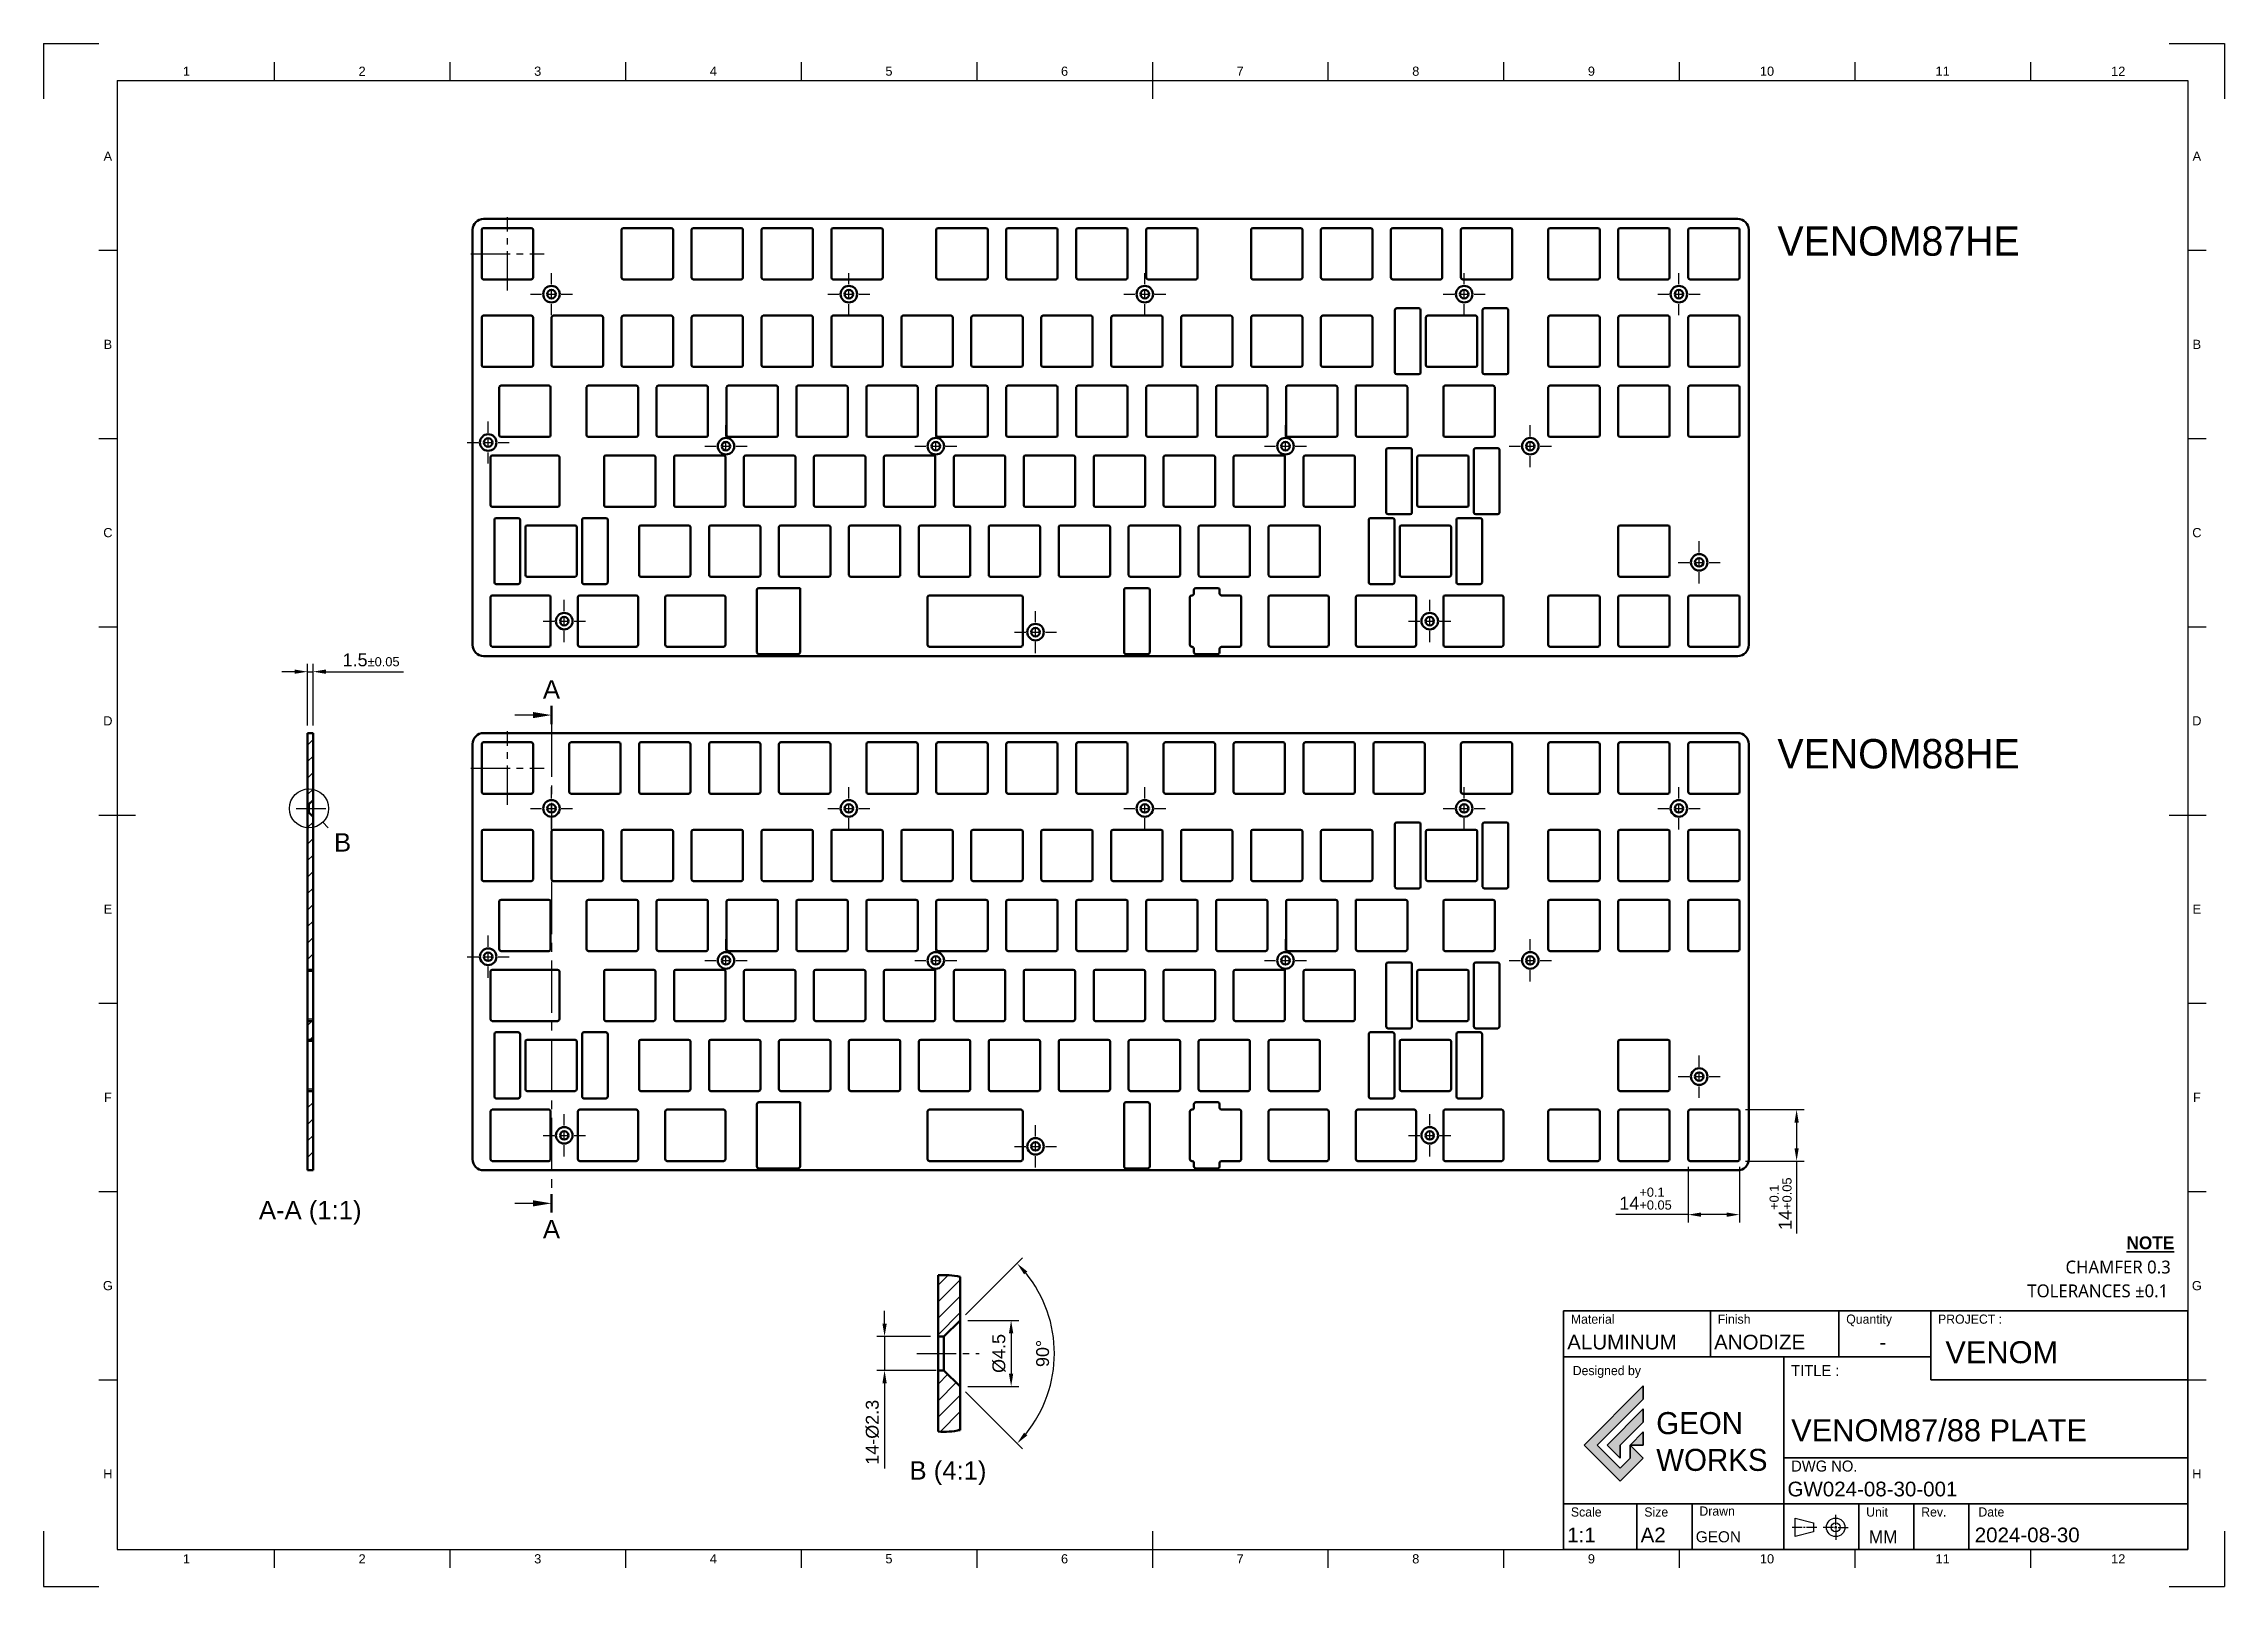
# Model space of a CAD drawing. Header units: millimetres. Extents: x 0 to 594, y 0 to 420.
import ezdxf
from ezdxf.enums import TextEntityAlignment as Align

# ---------------------------------------------------------------- set-up
doc = ezdxf.new("R2010")
doc.units = ezdxf.units.MM
doc.header["$LTSCALE"] = 0.75
doc.linetypes.add('CENTER2', pattern=[28.575, 19.05, -3.175, 3.175, -3.175])
for name, color, linetype, lineweight in [('BORDER', 7, 'Continuous', 25), ('Detail Boundary', 7, 'Continuous', 25), ('FD_Dimensions', 7, 'Continuous', 25), ('Hatching', 7, 'Continuous', 25), ('Notes', 7, 'Continuous', 25), ('Section Lines', 7, 'CENTER2', 25), ('Smart Centers', 7, 'CENTER2', 25), ('TITLEBLOCK', 7, 'Continuous', 35), ('View Labels', 7, 'Continuous', 25), ('Visible', 7, 'Continuous', 50), ('Visible Narrow', 7, 'Continuous', 25)]:
    doc.layers.add(name, color=color, linetype=linetype, lineweight=lineweight)
doc.layers.add('SLD-0', color=7, linetype='Continuous')
doc.styles.add('FusionTitle', font='arial.ttf')
doc.styles.add('MtXpl___1', font='malgun.ttf')
doc.styles.add('MtXpl_Century_Gothic', font='GOTHIC.TTF')
doc.styles.add('MtXpl_OCR-A_BT', font='')
doc.styles.add('MtXpl_OCR-A_BT_1', font='')
doc.styles.get("Standard").update_dxf_attribs({"font": 'arial.ttf'})
doc.styles.get('MtXpl_OCR-A_BT').set_extended_font_data('OCR-A BT')
doc.styles.get('MtXpl_OCR-A_BT_1').set_extended_font_data('OCR-A BT', bold=True)
doc.dimstyles.new('Dim-ISO-25', dxfattribs={"dimtxt": 3.5, "dimasz": 3.5, "dimexe": 2.1, "dimexo": 2.1, "dimgap": 1.4, "dimtad": 1, "dimdsep": 46, "dimtxsty": 'Standard', "dimcen": 0, "dimazin": 2, "dimtp": 0.1, "dimtm": 0.1, "dimtfac": 0.714286, "dimtmove": 0, "dimatfit": 3, "dimfxl": 1, "dimarcsym": 0})

msp = doc.modelspace()

# ---------------------------------------------------------------- texts
at = {"layer": 'Detail Boundary', "insert": (81.435, 202.547), "char_height": 5, "attachment_point": 5}
msp.add_mtext('B', dxfattribs=at)
at = {"layer": 'Notes', "char_height": 8, "attachment_point": 1}
for s, insert in [('{\\fBahnschrift SemiLight|b0|i0|c0|p34;VENOM87HE}', (472.261, 370.256)), ('{\\fBahnschrift SemiLight|b0|i0|c0|p34;VENOM87HE}', (472.261, 370.256)), ('{\\fBahnschrift SemiLight|b0|i0|c0|p34;VENOM88HE}', (472.261, 230.68))]:
    msp.add_mtext_dynamic_manual_height_columns(s, width=86.97276, gutter_width=17.5, heights=[0], dxfattribs=dict(at, insert=insert))
at = {"layer": 'Section Lines', "char_height": 5, "attachment_point": 5}
for insert in [(138.333, 244.2), (138.333, 97.277)]:
    msp.add_mtext('A', dxfattribs=dict(at, insert=insert))
at = {"layer": 'View Labels', "char_height": 5, "attachment_point": 8}
for s, insert, width in [('A-A (1:1)', (72.626, 98.442), 30.21487), ('B (4:1)', (246.331, 27.551), 22.69782)]:
    msp.add_mtext(s, dxfattribs=dict(at, insert=insert, width=width))

# ---------------------------------------------------------------- blocks, each defined once
blk = doc.blocks.new('ISO_A2_SHEET')
at = {"layer": 'BORDER'}
for p, q in [((20, 410), (584, 410)), ((20, 410), (20, 10)), ((62.8335, 415), (62.8335, 410)), ((110.6668, 415), (110.6668, 410)), ((158.5001, 415), (158.5001, 410)), ((206.3334, 415), (206.3334, 410)), ((254.1667, 415), (254.1667, 410)), ((302, 415), (302, 405)), ((349.8333, 415), (349.8333, 410)), ((397.6666, 415), (397.6666, 410)), ((445.4999, 415), (445.4999, 410)), ((493.3332, 415), (493.3332, 410)), ((541.1665, 415), (541.1665, 410)), ((584, 410), (584, 10)), ((15, 363.75), (20, 363.75)), ((584, 363.75), (589, 363.75)), ((15, 312.5), (20, 312.5)), ((584, 312.5), (589, 312.5)), ((15, 261.25), (20, 261.25)), ((584, 261.25), (589, 261.25)), ((15, 210), (25, 210)), ((579, 210), (589, 210)), ((15, 158.75), (20, 158.75)), ((584, 158.75), (589, 158.75)), ((15, 107.5), (20, 107.5)), ((584, 107.5), (589, 107.5)), ((15, 56.25), (20, 56.25)), ((584, 56.25), (589, 56.25)), ((302, 15), (302, 5)), ((20, 10), (584, 10)), ((62.8335, 10), (62.8335, 5)), ((110.6668, 10), (110.6668, 5)), ((158.5001, 10), (158.5001, 5)), ((206.3334, 10), (206.3334, 5)), ((254.1667, 10), (254.1667, 5)), ((349.8333, 10), (349.8333, 5)), ((397.6666, 10), (397.6666, 5)), ((445.4999, 10), (445.4999, 5)), ((493.3332, 10), (493.3332, 5)), ((541.1665, 10), (541.1665, 5))]:
    blk.add_line(p, q, dxfattribs=at)
at = {"layer": 'Defpoints'}
for p, q in [((0, 420), (15, 420)), ((0, 420), (0, 405)), ((579, 420), (594, 420)), ((594, 420), (594, 405)), ((0, 15), (0, 0)), ((594, 15), (594, 0)), ((0, 0), (15, 0)), ((579, 0), (594, 0))]:
    blk.add_line(p, q, dxfattribs=at)
at = {"layer": 'BORDER', "style": 'FusionTitle'}
for s, p in [('1', (38.91685, 412.5)), ('2', (86.75015, 412.5)), ('3', (134.58345, 412.5)), ('4', (182.41675, 412.5)), ('5', (230.25005, 412.5)), ('6', (278.08335, 412.5)), ('7', (325.91665, 412.5)), ('8', (373.74995, 412.5)), ('9', (421.58325, 412.5)), ('10', (469.41655, 412.5)), ('11', (517.24985, 412.5)), ('12', (565.08315, 412.5)), ('A', (17.5, 389.375)), ('A', (586.5, 389.375)), ('B', (17.5, 338.125)), ('B', (586.5, 338.125)), ('C', (17.5, 286.875)), ('C', (586.5, 286.875)), ('D', (17.5, 235.625)), ('D', (586.5, 235.625)), ('E', (17.5, 184.375)), ('E', (586.5, 184.375)), ('F', (17.5, 133.125)), ('F', (586.5, 133.125)), ('G', (17.5, 81.875)), ('G', (586.5, 81.875)), ('H', (17.5, 30.625)), ('H', (586.5, 30.625)), ('1', (38.91685, 7.5)), ('2', (86.75015, 7.5)), ('3', (134.58345, 7.5)), ('4', (182.41675, 7.5)), ('5', (230.25005, 7.5)), ('6', (278.08335, 7.5)), ('7', (325.91665, 7.5)), ('8', (373.74995, 7.5)), ('9', (421.58325, 7.5)), ('10', (469.41655, 7.5)), ('11', (517.24985, 7.5)), ('12', (565.08315, 7.5))]:
    blk.add_text(s, height=2.5, dxfattribs=at).set_placement(p, align=Align.MIDDLE)
blk = doc.blocks.new('TITLEGW')
h = blk.add_hatch(color=256)
h.dxf.hatch_style = 1
h.paths.add_polyline_path([(-148.32, 40.97), (-148.32, 44.55), (-164.4, 28.46), (-154.57, 18.63), (-148.32, 24.89), (-151.89, 28.46), (-151.89, 24.89), (-154.57, 22.21), (-160.83, 28.46)])
h.paths.add_polyline_path([(-148.32, 34.72), (-148.32, 38.29), (-158.15, 28.46), (-154.57, 24.89), (-154.57, 28.46)], flags=17)
h.paths.add_polyline_path([(-148.32, 32.04), (-151.89, 28.46), (-148.32, 28.46)], flags=16)
for p, q in [((-170, 0), (-170, 65)), ((-170, 65), (0, 65)), ((-130, 65), (-130, 52.5)), ((-95, 65), (-95, 52.5)), ((-70, 46.25), (-70, 65)), ((0, 0), (0, 65)), ((-110, 52.5), (-170, 52.5)), ((-110, 0), (-110, 52.5)), ((-110, 52.5), (-70, 52.5)), ((-148.32, 44.55), (-164.4, 28.46)), ((-148.32, 44.55), (-148.32, 40.97)), ((-70, 46.25), (0, 46.25)), ((-148.32, 40.97), (-160.83, 28.46)), ((-148.32, 38.29), (-158.15, 28.46)), ((-148.32, 38.29), (-148.32, 34.72)), ((-148.32, 34.72), (-154.57, 28.46)), ((-148.32, 32.04), (-151.89, 28.46)), ((-148.32, 32.04), (-148.32, 28.46)), ((-164.4, 28.46), (-154.57, 18.63)), ((-160.83, 28.46), (-154.57, 22.21)), ((-158.15, 28.46), (-154.57, 24.89)), ((-154.57, 24.89), (-154.57, 28.46)), ((-148.32, 24.89), (-154.57, 18.63)), ((-151.89, 24.89), (-154.57, 22.21)), ((-151.89, 28.46), (-148.32, 24.89)), ((-151.89, 28.46), (-151.89, 24.89)), ((-151.89, 28.46), (-148.32, 28.46)), ((-110, 25), (0, 25)), ((-170, 12.5), (0, 12.5)), ((-150, 12.5), (-150, 0)), ((-135, 12.5), (-135, 0)), ((-89.58, 0), (-89.58, 12.5)), ((-74.58, 0), (-74.58, 12.5)), ((-59.58, 0), (-59.58, 12.5)), ((-95.57, 6.07), (-96.17, 6.07)), ((-95.87, 5.77), (-95.87, 6.37)), ((0, 0), (-170, 0))]:
    blk.add_line(p, q)
at = {"layer": 'SLD-0'}
for p, q in [((-105.04, 6.07), (-107.77, 6.07)), ((-106.93, 3.55), (-106.93, 8.59)), ((-106.93, 8.59), (-101.89, 7.33)), ((-104.2, 6.07), (-104.62, 6.07)), ((-101.05, 6.07), (-103.78, 6.07)), ((-101.89, 7.33), (-101.89, 4.81)), ((-96.5, 6.07), (-99.24, 6.07)), ((-95.87, 6.7), (-95.87, 9.44)), ((-95.24, 6.07), (-92.51, 6.07)), ((-95.24, 6.07), (-92.51, 6.07)), ((-101.89, 4.81), (-106.93, 3.55)), ((-95.87, 5.44), (-95.87, 2.71))]:
    blk.add_line(p, q, dxfattribs=at)
for radius in [2.52, 1.26]:
    blk.add_circle((-95.87, 6.07), radius, dxfattribs=at)
for s, height, style, p in [('%%UNOTE', 3.5, 'MtXpl_OCR-A_BT_1', (-16.67, 81.78)), ('CHAMFER 0.3', 3.5, 'MtXpl___1', (-33.28, 75.19)), ('TOLERANCES ±0.1', 3.5, 'MtXpl___1', (-43.68, 68.7)), ('Material', 2.5, 'MtXpl_OCR-A_BT', (-168, 61.5)), ('Finish', 2.5, 'MtXpl_OCR-A_BT', (-128, 61.5)), ('Quantity', 2.5, 'MtXpl_OCR-A_BT', (-93, 61.5)), ('PROJECT :', 2.5, 'MtXpl_OCR-A_BT', (-68, 61.5)), ('Designed by', 2.5, 'MtXpl_OCR-A_BT', (-167.5, 47.5)), ('TITLE :', 3, 'MtXpl_OCR-A_BT', (-108, 47.25)), ('DWG NO.', 3, 'MtXpl_OCR-A_BT', (-108, 21.25)), ('Scale', 2.5, 'MtXpl_OCR-A_BT', (-168, 9)), ('Size', 2.5, 'MtXpl_OCR-A_BT', (-148, 9)), ('Drawn', 2.5, 'MtXpl_OCR-A_BT', (-133, 9.25)), ('Unit', 2.5, 'MtXpl_OCR-A_BT', (-87.58, 9)), ('Rev.', 2.5, 'MtXpl_OCR-A_BT', (-72.58, 9)), ('Date', 2.5, 'MtXpl_OCR-A_BT', (-57, 9)), ('MM', 3.5, 'MtXpl_Century_Gothic', (-86.85, 1.75))]:
    blk.add_text(s, height=height, dxfattribs=dict(style=style)).set_placement(p)
at = {"insert": (-144.75, 37.44), "char_height": 6, "attachment_point": 1}
blk.add_mtext_dynamic_manual_height_columns('{\\fa Astro Space|b0|i0|c0|p2;GEON^JWORKS}', width=29.3157, gutter_width=12.5, heights=[0], dxfattribs=at)
for tag, p, height in [("MAT'L", (-169, 54.5), 4), ('FINISH', (-129, 54.5), 4), ('QUANTITY', (-84, 54.5), 4), ('PROJECT', (-66, 50.75), 6), ('TITLE_1', (-108, 29.5), 6), ('DWG_NO', (-109, 14.5), 4), ('SCALE', (-169, 2), 4), ('SIZE', (-149, 2), 4), ('CREATED_DATE', (-58, 2), 4), ('DRAWN', (-134, 2), 3)]:
    blk.add_attdef(tag, p, '', height=height)
blk = doc.blocks.new('*U6')
at = {"layer": 'Smart Centers', "color": 0, "ltscale": 0.75, "transparency": 16777216}
blk.add_line((0, -10), (0, 10), dxfattribs=at)
blk = doc.blocks.new('*U7')
at = {"layer": 'Smart Centers', "color": 0, "ltscale": 0.75, "transparency": 16777216}
blk.add_line((-10, 0), (10, 0), dxfattribs=at)
blk = doc.blocks.new('*U8')
at = {"layer": 'Smart Centers', "color": 0, "ltscale": 0.75, "transparency": 16777216}
blk.add_line((0, -10), (0, 10), dxfattribs=at)
blk = doc.blocks.new('*U9')
at = {"layer": 'Smart Centers', "color": 0, "ltscale": 0.75, "transparency": 16777216}
blk.add_line((-10, 0), (10, 0), dxfattribs=at)
blk = doc.blocks.new('*U10')
at = {"layer": 'Smart Centers', "color": 0, "ltscale": 0.75, "transparency": 16777216}
for p, q in [((-5.75, 0), (-2.68, 0)), ((0, 2.68), (0, 5.75)), ((2.68, 0), (5.75, 0)), ((0, -5.75), (0, -2.68))]:
    blk.add_line(p, q, dxfattribs=at)
at = {"layer": 'Smart Centers', "color": 0, "linetype": 'Continuous', "ltscale": 0.75, "transparency": 16777216}
for p, q in [((-0.89, 0), (0.89, 0)), ((0, -0.89), (0, 0.89))]:
    blk.add_line(p, q, dxfattribs=at)
blk = doc.blocks.new('*U11')
at = {"layer": 'Smart Centers', "color": 0, "ltscale": 0.75, "transparency": 16777216}
for p, q in [((-5.75, 0), (-2.68, 0)), ((0, 2.68), (0, 5.75)), ((2.68, 0), (5.75, 0)), ((0, -5.75), (0, -2.68))]:
    blk.add_line(p, q, dxfattribs=at)
at = {"layer": 'Smart Centers', "color": 0, "linetype": 'Continuous', "ltscale": 0.75, "transparency": 16777216}
for p, q in [((-0.89, 0), (0.89, 0)), ((0, -0.89), (0, 0.89))]:
    blk.add_line(p, q, dxfattribs=at)
blk = doc.blocks.new('*U12')
at = {"layer": 'Smart Centers', "color": 0, "ltscale": 0.75, "transparency": 16777216}
for p, q in [((-5.75, 0), (-2.68, 0)), ((0, 2.68), (0, 5.75)), ((2.68, 0), (5.75, 0)), ((0, -5.75), (0, -2.68))]:
    blk.add_line(p, q, dxfattribs=at)
at = {"layer": 'Smart Centers', "color": 0, "linetype": 'Continuous', "ltscale": 0.75, "transparency": 16777216}
for p, q in [((-0.89, 0), (0.89, 0)), ((0, -0.89), (0, 0.89))]:
    blk.add_line(p, q, dxfattribs=at)
blk = doc.blocks.new('*U13')
at = {"layer": 'Smart Centers', "color": 0, "ltscale": 0.75, "transparency": 16777216}
for p, q in [((-5.75, 0), (-2.68, 0)), ((0, 2.68), (0, 5.75)), ((2.68, 0), (5.75, 0)), ((0, -5.75), (0, -2.68))]:
    blk.add_line(p, q, dxfattribs=at)
at = {"layer": 'Smart Centers', "color": 0, "linetype": 'Continuous', "ltscale": 0.75, "transparency": 16777216}
for p, q in [((-0.89, 0), (0.89, 0)), ((0, -0.89), (0, 0.89))]:
    blk.add_line(p, q, dxfattribs=at)
blk = doc.blocks.new('*U14')
at = {"layer": 'Smart Centers', "color": 0, "ltscale": 0.75, "transparency": 16777216}
for p, q in [((-5.75, 0), (-2.68, 0)), ((0, 2.68), (0, 5.75)), ((2.68, 0), (5.75, 0)), ((0, -5.75), (0, -2.68))]:
    blk.add_line(p, q, dxfattribs=at)
at = {"layer": 'Smart Centers', "color": 0, "linetype": 'Continuous', "ltscale": 0.75, "transparency": 16777216}
for p, q in [((-0.89, 0), (0.89, 0)), ((0, -0.89), (0, 0.89))]:
    blk.add_line(p, q, dxfattribs=at)
blk = doc.blocks.new('*U15')
at = {"layer": 'Smart Centers', "color": 0, "ltscale": 0.75, "transparency": 16777216}
for p, q in [((-5.75, 0), (-2.68, 0)), ((0, 2.68), (0, 5.75)), ((2.68, 0), (5.75, 0)), ((0, -5.75), (0, -2.68))]:
    blk.add_line(p, q, dxfattribs=at)
at = {"layer": 'Smart Centers', "color": 0, "linetype": 'Continuous', "ltscale": 0.75, "transparency": 16777216}
for p, q in [((-0.89, 0), (0.89, 0)), ((0, -0.89), (0, 0.89))]:
    blk.add_line(p, q, dxfattribs=at)
blk = doc.blocks.new('*U16')
at = {"layer": 'Smart Centers', "color": 0, "ltscale": 0.75, "transparency": 16777216}
for p, q in [((-5.75, 0), (-2.68, 0)), ((0, 2.68), (0, 5.75)), ((2.68, 0), (5.75, 0)), ((0, -5.75), (0, -2.68))]:
    blk.add_line(p, q, dxfattribs=at)
at = {"layer": 'Smart Centers', "color": 0, "linetype": 'Continuous', "ltscale": 0.75, "transparency": 16777216}
for p, q in [((-0.89, 0), (0.89, 0)), ((0, -0.89), (0, 0.89))]:
    blk.add_line(p, q, dxfattribs=at)
blk = doc.blocks.new('*U17')
at = {"layer": 'Smart Centers', "color": 0, "ltscale": 0.75, "transparency": 16777216}
for p, q in [((-5.75, 0), (-2.68, 0)), ((0, 2.68), (0, 5.75)), ((2.68, 0), (5.75, 0)), ((0, -5.75), (0, -2.68))]:
    blk.add_line(p, q, dxfattribs=at)
at = {"layer": 'Smart Centers', "color": 0, "linetype": 'Continuous', "ltscale": 0.75, "transparency": 16777216}
for p, q in [((-0.89, 0), (0.89, 0)), ((0, -0.89), (0, 0.89))]:
    blk.add_line(p, q, dxfattribs=at)
blk = doc.blocks.new('*U18')
at = {"layer": 'Smart Centers', "color": 0, "ltscale": 0.75, "transparency": 16777216}
for p, q in [((-5.75, 0), (-2.68, 0)), ((0, 2.68), (0, 5.75)), ((2.68, 0), (5.75, 0)), ((0, -5.75), (0, -2.68))]:
    blk.add_line(p, q, dxfattribs=at)
at = {"layer": 'Smart Centers', "color": 0, "linetype": 'Continuous', "ltscale": 0.75, "transparency": 16777216}
for p, q in [((-0.89, 0), (0.89, 0)), ((0, -0.89), (0, 0.89))]:
    blk.add_line(p, q, dxfattribs=at)
blk = doc.blocks.new('*U19')
at = {"layer": 'Smart Centers', "color": 0, "ltscale": 0.75, "transparency": 16777216}
for p, q in [((-5.75, 0), (-2.68, 0)), ((0, 2.68), (0, 5.75)), ((2.68, 0), (5.75, 0)), ((0, -5.75), (0, -2.68))]:
    blk.add_line(p, q, dxfattribs=at)
at = {"layer": 'Smart Centers', "color": 0, "linetype": 'Continuous', "ltscale": 0.75, "transparency": 16777216}
for p, q in [((-0.89, 0), (0.89, 0)), ((0, -0.89), (0, 0.89))]:
    blk.add_line(p, q, dxfattribs=at)
blk = doc.blocks.new('*U20')
at = {"layer": 'Smart Centers', "color": 0, "ltscale": 0.75, "transparency": 16777216}
for p, q in [((-5.75, 0), (-2.68, 0)), ((0, 2.68), (0, 5.75)), ((2.68, 0), (5.75, 0)), ((0, -5.75), (0, -2.68))]:
    blk.add_line(p, q, dxfattribs=at)
at = {"layer": 'Smart Centers', "color": 0, "linetype": 'Continuous', "ltscale": 0.75, "transparency": 16777216}
for p, q in [((-0.89, 0), (0.89, 0)), ((0, -0.89), (0, 0.89))]:
    blk.add_line(p, q, dxfattribs=at)
blk = doc.blocks.new('*U21')
at = {"layer": 'Smart Centers', "color": 0, "ltscale": 0.75, "transparency": 16777216}
for p, q in [((-5.75, 0), (-2.68, 0)), ((0, 2.68), (0, 5.75)), ((2.68, 0), (5.75, 0)), ((0, -5.75), (0, -2.68))]:
    blk.add_line(p, q, dxfattribs=at)
at = {"layer": 'Smart Centers', "color": 0, "linetype": 'Continuous', "ltscale": 0.75, "transparency": 16777216}
for p, q in [((-0.89, 0), (0.89, 0)), ((0, -0.89), (0, 0.89))]:
    blk.add_line(p, q, dxfattribs=at)
blk = doc.blocks.new('*U22')
at = {"layer": 'Smart Centers', "color": 0, "ltscale": 0.75, "transparency": 16777216}
for p, q in [((-5.75, 0), (-2.68, 0)), ((0, 2.68), (0, 5.75)), ((2.68, 0), (5.75, 0)), ((0, -5.75), (0, -2.68))]:
    blk.add_line(p, q, dxfattribs=at)
at = {"layer": 'Smart Centers', "color": 0, "linetype": 'Continuous', "ltscale": 0.75, "transparency": 16777216}
for p, q in [((-0.89, 0), (0.89, 0)), ((0, -0.89), (0, 0.89))]:
    blk.add_line(p, q, dxfattribs=at)
blk = doc.blocks.new('*U23')
at = {"layer": 'Smart Centers', "color": 0, "ltscale": 0.75, "transparency": 16777216}
for p, q in [((-5.75, 0), (-2.68, 0)), ((0, 2.68), (0, 5.75)), ((2.68, 0), (5.75, 0)), ((0, -5.75), (0, -2.68))]:
    blk.add_line(p, q, dxfattribs=at)
at = {"layer": 'Smart Centers', "color": 0, "linetype": 'Continuous', "ltscale": 0.75, "transparency": 16777216}
for p, q in [((-0.89, 0), (0.89, 0)), ((0, -0.89), (0, 0.89))]:
    blk.add_line(p, q, dxfattribs=at)
blk = doc.blocks.new('*U24')
at = {"layer": 'Smart Centers', "color": 0, "ltscale": 0.75, "transparency": 16777216}
for p, q in [((-5.75, 0), (-2.68, 0)), ((0, 2.68), (0, 5.75)), ((2.68, 0), (5.75, 0)), ((0, -5.75), (0, -2.68))]:
    blk.add_line(p, q, dxfattribs=at)
at = {"layer": 'Smart Centers', "color": 0, "linetype": 'Continuous', "ltscale": 0.75, "transparency": 16777216}
for p, q in [((-0.89, 0), (0.89, 0)), ((0, -0.89), (0, 0.89))]:
    blk.add_line(p, q, dxfattribs=at)
blk = doc.blocks.new('*U25')
at = {"layer": 'Smart Centers', "color": 0, "ltscale": 0.75, "transparency": 16777216}
for p, q in [((-5.75, 0), (-2.68, 0)), ((0, 2.68), (0, 5.75)), ((2.68, 0), (5.75, 0)), ((0, -5.75), (0, -2.68))]:
    blk.add_line(p, q, dxfattribs=at)
at = {"layer": 'Smart Centers', "color": 0, "linetype": 'Continuous', "ltscale": 0.75, "transparency": 16777216}
for p, q in [((-0.89, 0), (0.89, 0)), ((0, -0.89), (0, 0.89))]:
    blk.add_line(p, q, dxfattribs=at)
blk = doc.blocks.new('*U26')
at = {"layer": 'Smart Centers', "color": 0, "ltscale": 0.75, "transparency": 16777216}
for p, q in [((-5.75, 0), (-2.68, 0)), ((0, 2.68), (0, 5.75)), ((2.68, 0), (5.75, 0)), ((0, -5.75), (0, -2.68))]:
    blk.add_line(p, q, dxfattribs=at)
at = {"layer": 'Smart Centers', "color": 0, "linetype": 'Continuous', "ltscale": 0.75, "transparency": 16777216}
for p, q in [((-0.89, 0), (0.89, 0)), ((0, -0.89), (0, 0.89))]:
    blk.add_line(p, q, dxfattribs=at)
blk = doc.blocks.new('*U27')
at = {"layer": 'Smart Centers', "color": 0, "ltscale": 0.75, "transparency": 16777216}
for p, q in [((-5.75, 0), (-2.68, 0)), ((0, 2.68), (0, 5.75)), ((2.68, 0), (5.75, 0)), ((0, -5.75), (0, -2.68))]:
    blk.add_line(p, q, dxfattribs=at)
at = {"layer": 'Smart Centers', "color": 0, "linetype": 'Continuous', "ltscale": 0.75, "transparency": 16777216}
for p, q in [((-0.89, 0), (0.89, 0)), ((0, -0.89), (0, 0.89))]:
    blk.add_line(p, q, dxfattribs=at)
blk = doc.blocks.new('*U28')
at = {"layer": 'Smart Centers', "color": 0, "ltscale": 0.75, "transparency": 16777216}
for p, q in [((-5.75, 0), (-2.68, 0)), ((0, 2.68), (0, 5.75)), ((2.68, 0), (5.75, 0)), ((0, -5.75), (0, -2.68))]:
    blk.add_line(p, q, dxfattribs=at)
at = {"layer": 'Smart Centers', "color": 0, "linetype": 'Continuous', "ltscale": 0.75, "transparency": 16777216}
for p, q in [((-0.89, 0), (0.89, 0)), ((0, -0.89), (0, 0.89))]:
    blk.add_line(p, q, dxfattribs=at)
blk = doc.blocks.new('*U29')
at = {"layer": 'Smart Centers', "color": 0, "ltscale": 0.75, "transparency": 16777216}
for p, q in [((-5.75, 0), (-2.68, 0)), ((0, 2.68), (0, 5.75)), ((2.68, 0), (5.75, 0)), ((0, -5.75), (0, -2.68))]:
    blk.add_line(p, q, dxfattribs=at)
at = {"layer": 'Smart Centers', "color": 0, "linetype": 'Continuous', "ltscale": 0.75, "transparency": 16777216}
for p, q in [((-0.89, 0), (0.89, 0)), ((0, -0.89), (0, 0.89))]:
    blk.add_line(p, q, dxfattribs=at)
blk = doc.blocks.new('*U30')
at = {"layer": 'Smart Centers', "color": 0, "ltscale": 0.75, "transparency": 16777216}
for p, q in [((-5.75, 0), (-2.68, 0)), ((0, 2.68), (0, 5.75)), ((2.68, 0), (5.75, 0)), ((0, -5.75), (0, -2.68))]:
    blk.add_line(p, q, dxfattribs=at)
at = {"layer": 'Smart Centers', "color": 0, "linetype": 'Continuous', "ltscale": 0.75, "transparency": 16777216}
for p, q in [((-0.89, 0), (0.89, 0)), ((0, -0.89), (0, 0.89))]:
    blk.add_line(p, q, dxfattribs=at)
blk = doc.blocks.new('*U31')
at = {"layer": 'Smart Centers', "color": 0, "ltscale": 0.75, "transparency": 16777216}
for p, q in [((-5.75, 0), (-2.68, 0)), ((0, 2.68), (0, 5.75)), ((2.68, 0), (5.75, 0)), ((0, -5.75), (0, -2.68))]:
    blk.add_line(p, q, dxfattribs=at)
at = {"layer": 'Smart Centers', "color": 0, "linetype": 'Continuous', "ltscale": 0.75, "transparency": 16777216}
for p, q in [((-0.89, 0), (0.89, 0)), ((0, -0.89), (0, 0.89))]:
    blk.add_line(p, q, dxfattribs=at)
blk = doc.blocks.new('*U32')
at = {"layer": 'Smart Centers', "color": 0, "ltscale": 0.75, "transparency": 16777216}
for p, q in [((-5.75, 0), (-2.68, 0)), ((0, 2.68), (0, 5.75)), ((2.68, 0), (5.75, 0)), ((0, -5.75), (0, -2.68))]:
    blk.add_line(p, q, dxfattribs=at)
at = {"layer": 'Smart Centers', "color": 0, "linetype": 'Continuous', "ltscale": 0.75, "transparency": 16777216}
for p, q in [((-0.89, 0), (0.89, 0)), ((0, -0.89), (0, 0.89))]:
    blk.add_line(p, q, dxfattribs=at)
blk = doc.blocks.new('*U33')
at = {"layer": 'Smart Centers', "color": 0, "ltscale": 0.75, "transparency": 16777216}
for p, q in [((-5.75, 0), (-2.68, 0)), ((0, 2.68), (0, 5.75)), ((2.68, 0), (5.75, 0)), ((0, -5.75), (0, -2.68))]:
    blk.add_line(p, q, dxfattribs=at)
at = {"layer": 'Smart Centers', "color": 0, "linetype": 'Continuous', "ltscale": 0.75, "transparency": 16777216}
for p, q in [((-0.89, 0), (0.89, 0)), ((0, -0.89), (0, 0.89))]:
    blk.add_line(p, q, dxfattribs=at)
blk = doc.blocks.new('*U34')
at = {"layer": 'Smart Centers', "color": 0, "ltscale": 0.75, "transparency": 16777216}
for p, q in [((-5.75, 0), (-2.68, 0)), ((0, 2.68), (0, 5.75)), ((2.68, 0), (5.75, 0)), ((0, -5.75), (0, -2.68))]:
    blk.add_line(p, q, dxfattribs=at)
at = {"layer": 'Smart Centers', "color": 0, "linetype": 'Continuous', "ltscale": 0.75, "transparency": 16777216}
for p, q in [((-0.89, 0), (0.89, 0)), ((0, -0.89), (0, 0.89))]:
    blk.add_line(p, q, dxfattribs=at)
blk = doc.blocks.new('*U35')
at = {"layer": 'Smart Centers', "color": 0, "ltscale": 0.75, "transparency": 16777216}
for p, q in [((-5.75, 0), (-2.68, 0)), ((0, 2.68), (0, 5.75)), ((2.68, 0), (5.75, 0)), ((0, -5.75), (0, -2.68))]:
    blk.add_line(p, q, dxfattribs=at)
at = {"layer": 'Smart Centers', "color": 0, "linetype": 'Continuous', "ltscale": 0.75, "transparency": 16777216}
for p, q in [((-0.89, 0), (0.89, 0)), ((0, -0.89), (0, 0.89))]:
    blk.add_line(p, q, dxfattribs=at)
blk = doc.blocks.new('*U36')
at = {"layer": 'Smart Centers', "color": 0, "ltscale": 0.75, "transparency": 16777216}
for p, q in [((-5.75, 0), (-2.68, 0)), ((0, 2.68), (0, 5.75)), ((2.68, 0), (5.75, 0)), ((0, -5.75), (0, -2.68))]:
    blk.add_line(p, q, dxfattribs=at)
at = {"layer": 'Smart Centers', "color": 0, "linetype": 'Continuous', "ltscale": 0.75, "transparency": 16777216}
for p, q in [((-0.89, 0), (0.89, 0)), ((0, -0.89), (0, 0.89))]:
    blk.add_line(p, q, dxfattribs=at)
blk = doc.blocks.new('*U37')
at = {"layer": 'Smart Centers', "color": 0, "ltscale": 0.75, "transparency": 16777216}
for p, q in [((-5.75, 0), (-2.68, 0)), ((0, 2.68), (0, 5.75)), ((2.68, 0), (5.75, 0)), ((0, -5.75), (0, -2.68))]:
    blk.add_line(p, q, dxfattribs=at)
at = {"layer": 'Smart Centers', "color": 0, "linetype": 'Continuous', "ltscale": 0.75, "transparency": 16777216}
for p, q in [((-0.89, 0), (0.89, 0)), ((0, -0.89), (0, 0.89))]:
    blk.add_line(p, q, dxfattribs=at)
blk = doc.blocks.new('*U38')
at = {"layer": 'Smart Centers', "color": 0, "ltscale": 0.75, "transparency": 16777216}
blk.add_line((-9.58, 0), (7.43, 0), dxfattribs=at)
blk = doc.blocks.new('*U39')
at = {"layer": 'Smart Centers', "color": 0, "ltscale": 0.75, "transparency": 16777216}
blk.add_line((-4.05, 0), (4.05, 0), dxfattribs=at)
blk = doc.blocks.new('*D47')
at = {"layer": 'Defpoints', "color": 0, "transparency": 16777216}
for p in [(249.63, 72.41), (245.23, 68.01), (245.23, 58.81), (249.63, 54.41), (274.13, 54.43)]:
    blk.add_point(p, dxfattribs=at)
at = {"layer": 'FD_Dimensions', "color": 0, "lineweight": -2, "transparency": 16777216}
for p, q in [((251.11, 73.89), (266.64, 89.42)), ((251.11, 52.92), (266.64, 37.4))]:
    blk.add_line(p, q, dxfattribs=at)
blk.add_arc((240.63, 63.41), 34.69, 320.78403, 39.21597, dxfattribs=at)
at = {"layer": 'FD_Dimensions', "color": 0, "transparency": 16777216}
for points in [[(267.07, 84.95), (267.93, 85.73), (265.15, 87.93)], [(267.93, 41.09), (267.07, 41.87), (265.15, 38.88)]]:
    blk.add_solid(points, dxfattribs=at)
at = {"layer": 'FD_Dimensions', "color": 0, "transparency": 16777216, "insert": (272.13, 63.41), "char_height": 3.5, "attachment_point": 5, "rotation": 90}
blk.add_mtext('90°', dxfattribs=at)
blk = doc.blocks.new('*D48')
at = {"layer": 'Defpoints', "color": 0, "transparency": 16777216}
for p in [(243.63, 68.01), (229.06, 58.81), (245.23, 58.81)]:
    blk.add_point(p, dxfattribs=at)
at = {"layer": 'FD_Dimensions', "color": 0, "lineweight": -2, "transparency": 16777216}
for p, q in [((229.06, 71.51), (229.06, 75.01)), ((241.53, 68.01), (226.96, 68.01)), ((229.06, 68.01), (229.06, 58.81)), ((243.13, 58.81), (226.96, 58.81)), ((229.06, 55.31), (229.06, 32.09))]:
    blk.add_line(p, q, dxfattribs=at)
at = {"layer": 'FD_Dimensions', "color": 0, "transparency": 16777216}
for points in [[(228.48, 71.51), (229.64, 71.51), (229.06, 68.01)], [(228.48, 55.31), (229.64, 55.31), (229.06, 58.81)]]:
    blk.add_solid(points, dxfattribs=at)
at = {"layer": 'FD_Dimensions', "color": 0, "transparency": 16777216, "insert": (225.77, 41.95), "char_height": 3.5, "attachment_point": 5, "rotation": 90}
blk.add_mtext('14-%%C2.3', dxfattribs=at)
blk = doc.blocks.new('*D49')
at = {"layer": 'Defpoints', "color": 0, "transparency": 16777216}
for p in [(249.63, 72.41), (249.63, 54.41), (263.53, 54.41)]:
    blk.add_point(p, dxfattribs=at)
at = {"layer": 'FD_Dimensions', "color": 0, "lineweight": -2, "transparency": 16777216}
for p, q in [((251.73, 72.41), (265.63, 72.41)), ((263.53, 68.91), (263.53, 57.91)), ((251.73, 54.41), (265.63, 54.41))]:
    blk.add_line(p, q, dxfattribs=at)
at = {"layer": 'FD_Dimensions', "color": 0, "transparency": 16777216}
for points in [[(262.94, 68.91), (264.11, 68.91), (263.53, 72.41)], [(262.94, 57.91), (264.11, 57.91), (263.53, 54.41)]]:
    blk.add_solid(points, dxfattribs=at)
at = {"layer": 'FD_Dimensions', "color": 0, "transparency": 16777216, "insert": (260.24, 63.41), "char_height": 3.5, "attachment_point": 5, "rotation": 90}
blk.add_mtext('%%C4.5', dxfattribs=at)
blk = doc.blocks.new('*D50')
at = {"layer": 'Defpoints', "color": 0, "transparency": 16777216}
for p in [(73.38, 249.02), (71.88, 232.3), (73.38, 232.3)]:
    blk.add_point(p, dxfattribs=at)
at = {"layer": 'FD_Dimensions', "color": 0, "lineweight": -2, "transparency": 16777216}
for p, q in [((71.88, 234.4), (71.88, 251.12)), ((73.38, 234.4), (73.38, 251.12)), ((68.38, 249.02), (64.88, 249.02)), ((71.88, 249.02), (73.38, 249.02)), ((76.88, 249.02), (98.02, 249.02))]:
    blk.add_line(p, q, dxfattribs=at)
at = {"layer": 'FD_Dimensions', "color": 0, "transparency": 16777216}
for points in [[(68.38, 249.6), (68.38, 248.44), (71.88, 249.02)], [(76.88, 249.6), (76.88, 248.44), (73.38, 249.02)]]:
    blk.add_solid(points, dxfattribs=at)
at = {"layer": 'FD_Dimensions', "color": 0, "transparency": 16777216, "insert": (89.2, 252.21), "char_height": 3.5, "attachment_point": 5}
blk.add_mtext('1.5{\\H2.5;±0.05}', dxfattribs=at)
blk = doc.blocks.new('*D51')
at = {"layer": 'Defpoints', "color": 0, "transparency": 16777216}
for p in [(461.45, 129.78), (461.45, 115.78), (477.48, 115.78)]:
    blk.add_point(p, dxfattribs=at)
at = {"layer": 'FD_Dimensions', "color": 0, "lineweight": -2, "transparency": 16777216}
for p, q in [((463.55, 129.78), (479.58, 129.78)), ((477.48, 126.28), (477.48, 119.28)), ((463.55, 115.78), (479.58, 115.78)), ((477.48, 115.78), (477.48, 96.07))]:
    blk.add_line(p, q, dxfattribs=at)
at = {"layer": 'FD_Dimensions', "color": 0, "transparency": 16777216}
for points in [[(476.9, 126.28), (478.07, 126.28), (477.48, 129.78)], [(476.9, 119.28), (478.07, 119.28), (477.48, 115.78)]]:
    blk.add_solid(points, dxfattribs=at)
at = {"layer": 'FD_Dimensions', "color": 0, "transparency": 16777216, "insert": (473.11, 104.18), "char_height": 3.5, "attachment_point": 5, "rotation": 90}
blk.add_mtext('14{\\H0.71429x;\\S+0.1^ +0.05;}', dxfattribs=at)
blk = doc.blocks.new('*D52')
at = {"layer": 'Defpoints', "color": 0, "transparency": 16777216}
for p in [(447.95, 116.28), (461.95, 116.28), (447.95, 101.2)]:
    blk.add_point(p, dxfattribs=at)
at = {"layer": 'FD_Dimensions', "color": 0, "lineweight": -2, "transparency": 16777216}
for p, q in [((447.95, 114.18), (447.95, 99.1)), ((461.95, 114.18), (461.95, 99.1)), ((447.95, 101.2), (428.24, 101.2)), ((458.45, 101.2), (451.45, 101.2))]:
    blk.add_line(p, q, dxfattribs=at)
at = {"layer": 'FD_Dimensions', "color": 0, "transparency": 16777216}
for points in [[(451.45, 101.78), (451.45, 100.61), (447.95, 101.2)], [(458.45, 101.78), (458.45, 100.61), (461.95, 101.2)]]:
    blk.add_solid(points, dxfattribs=at)
at = {"layer": 'FD_Dimensions', "color": 0, "transparency": 16777216, "insert": (436.34, 105.57), "char_height": 3.5, "attachment_point": 5}
blk.add_mtext('14{\\H0.71429x;\\S+0.1^ +0.05;}', dxfattribs=at)

# ---------------------------------------------------------------- dimensions: what is measured, and where the dimension line sits
at = {"layer": 'FD_Dimensions'}
dim = msp.add_aligned_dim(p1=(71.876, 232.295), p2=(73.376, 232.295), distance=16.723, dimstyle='Dim-ISO-25', override={"dimgap": 1.4, "dimlfac": 1, "dimclrd": 0, "dimclre": 0, "dimtol": 1, "dimlim": 0, "dimtp": 0.05, "dimtm": 0.05}, dxfattribs=at)
dim.commit()
dim.dimension.update_dxf_attribs({"geometry": '*D50', "text_midpoint": (89.196, 252.206)})
dim = msp.add_linear_dim(base=(477.483, 115.783), p1=(461.446, 129.783), p2=(461.446, 115.783), angle=90, dimstyle='Dim-ISO-25', override={"dimgap": 1.4, "dimlfac": 1, "dimclrd": 0, "dimclre": 0, "dimtol": 1, "dimlim": 0, "dimtm": -0.05}, dxfattribs=at)
dim.commit()
dim.dimension.update_dxf_attribs({"geometry": '*D51', "text_midpoint": (473.114, 104.179)})
dim = msp.add_linear_dim(base=(447.946, 101.198), p1=(461.946, 116.283), p2=(447.946, 116.283), dimstyle='Dim-ISO-25', override={"dimgap": 1.4, "dimlfac": 1, "dimclrd": 0, "dimclre": 0, "dimtol": 1, "dimlim": 0, "dimtm": -0.05}, dxfattribs=at)
dim.commit()
dim.dimension.update_dxf_attribs({"geometry": '*D52', "text_midpoint": (436.341, 105.568)})
dim = msp.add_angular_dim_2l(base=(274.132, 54.43), line1=((249.629, 54.408), (245.229, 58.808)), line2=((245.229, 68.008), (249.629, 72.408)), dimstyle='Dim-ISO-25', override={"dimlfac": 0.25}, dxfattribs=at)
dim.commit()
dim.dimension.update_dxf_attribs({"geometry": '*D47', "text_midpoint": (275.314, 63.408), "dimtype": 162})
dim = msp.add_linear_dim(base=(229.059, 58.808), p1=(243.629, 68.008), p2=(245.229, 58.808), angle=90, text='14-%%C<>', dimstyle='Dim-ISO-25', override={"dimlfac": 0.25, "dimclrd": 0, "dimclre": 0}, dxfattribs=at)
dim.commit()
dim.dimension.update_dxf_attribs({"geometry": '*D48', "text_midpoint": (225.774, 41.951)})
dim = msp.add_aligned_dim(p1=(249.629, 72.408), p2=(249.629, 54.408), distance=13.899, text='%%C<>', dimstyle='Dim-ISO-25', override={"dimlfac": 0.25, "dimclrd": 0, "dimclre": 0}, dxfattribs=at)
dim.commit()
dim.dimension.update_dxf_attribs({"geometry": '*D49', "text_midpoint": (260.243, 63.408)})

# ---------------------------------------------------------------- hatches: boundary and pattern name
at = {"layer": 'Hatching'}
h = msp.add_hatch(dxfattribs=at)
h.set_pattern_fill('ANSI31', color=256, style=0)
h.paths.add_polyline_path([(73.376, 232.295), (71.876, 232.295), (71.876, 212.945), (72.276, 212.945), (73.376, 214.045)], flags=0)
h.paths.add_polyline_path([(71.876, 134.833), (71.876, 113.283), (73.376, 113.283), (73.376, 134.833)], flags=0)
h.paths.add_polyline_path([(73.376, 148.833), (73.376, 153.883), (71.876, 153.883), (71.876, 148.833)], flags=0)
h.paths.add_polyline_path([(73.376, 167.883), (73.376, 209.545), (72.276, 210.645), (71.876, 210.645), (71.876, 167.883)], flags=0)
h = msp.add_hatch(dxfattribs=at)
h.set_pattern_fill('ANSI31', color=256, style=0)
edge = h.paths.add_edge_path(flags=0)
edge.add_ellipse((245.229, 63.408), major_axis=(1.6, -21.271), ratio=1, start_angle=163.794403, end_angle=180)
edge.add_line((243.629, 84.679), (243.629, 68.008))
edge.add_line((243.629, 68.008), (245.229, 68.008))
edge.add_line((245.229, 68.008), (249.629, 72.408))
edge.add_line((249.629, 72.408), (249.629, 84.28))
edge = h.paths.add_edge_path(flags=0)
edge.add_ellipse((245.229, 63.408), major_axis=(-4.4, 20.872), ratio=1, start_angle=163.794403, end_angle=180)
edge.add_line((249.629, 42.535), (249.629, 54.408))
edge.add_line((249.629, 54.408), (245.229, 58.808))
edge.add_line((245.229, 58.808), (243.629, 58.808))
edge.add_line((243.629, 58.808), (243.629, 42.136))

# ---------------------------------------------------------------- linework, layer by layer
at = {"layer": 'Detail Boundary'}
msp.add_line((76.029, 208.006), (77.516, 206.505), dxfattribs=at)
msp.add_circle((72.276, 211.795), 5.333, dxfattribs=at)
at = {"layer": 'Section Lines', "lineweight": 50}
for p, q in [((138.333, 239.7), (138.333, 234.7)), ((138.333, 101.777), (138.333, 106.777))]:
    msp.add_line(p, q, dxfattribs=at)
at = {"layer": 'Section Lines'}
for p, q in [((133.333, 237.2), (128.333, 237.2)), ((133.333, 104.277), (128.333, 104.277))]:
    msp.add_line(p, q, dxfattribs=at)
at = {"layer": 'Section Lines', "lineweight": 25}
msp.add_line((138.333, 234.7), (138.333, 106.777), dxfattribs=at)
at = {"layer": 'Section Lines'}
for points in [[(133.333, 238.034), (138.333, 237.2), (133.333, 236.367)], [(133.333, 105.11), (138.333, 104.277), (133.333, 103.444)]]:
    msp.add_solid(points, dxfattribs=at)
at = {"layer": 'Visible'}
for p, q in [((116.833, 369.295), (116.833, 256.283)), ((119.333, 356.295), (119.333, 369.295)), ((461.446, 372.295), (119.833, 372.295)), ((119.833, 369.795), (132.833, 369.795)), ((133.333, 369.295), (133.333, 356.295)), ((157.433, 356.295), (157.433, 369.295)), ((157.933, 369.795), (170.933, 369.795)), ((171.433, 369.295), (171.433, 356.295)), ((176.483, 356.295), (176.483, 369.295)), ((176.983, 369.795), (189.983, 369.795)), ((190.483, 369.295), (190.483, 356.295)), ((195.533, 356.295), (195.533, 369.295)), ((196.033, 369.795), (209.033, 369.795)), ((209.533, 369.295), (209.533, 356.295)), ((214.583, 356.295), (214.583, 369.295)), ((215.083, 369.795), (228.083, 369.795)), ((228.583, 369.295), (228.583, 356.295)), ((243.158, 356.295), (243.158, 369.295)), ((243.658, 369.795), (256.658, 369.795)), ((257.158, 369.295), (257.158, 356.295)), ((262.208, 356.295), (262.208, 369.295)), ((262.708, 369.795), (275.708, 369.795)), ((276.208, 369.295), (276.208, 356.295)), ((281.258, 356.295), (281.258, 369.295)), ((281.758, 369.795), (294.758, 369.795)), ((295.258, 369.295), (295.258, 356.295)), ((300.308, 356.295), (300.308, 369.295)), ((300.808, 369.795), (313.808, 369.795)), ((314.308, 369.295), (314.308, 356.295)), ((328.883, 356.295), (328.883, 369.295)), ((329.383, 369.795), (342.383, 369.795)), ((342.883, 369.295), (342.883, 356.295)), ((347.933, 356.295), (347.933, 369.295)), ((348.433, 369.795), (361.433, 369.795)), ((361.933, 369.295), (361.933, 356.295)), ((366.983, 356.295), (366.983, 369.295)), ((367.483, 369.795), (380.483, 369.795)), ((380.983, 369.295), (380.983, 356.295)), ((386.033, 356.295), (386.033, 369.295)), ((386.533, 369.795), (399.533, 369.795)), ((400.033, 369.295), (400.033, 356.295)), ((409.846, 356.295), (409.846, 369.295)), ((410.346, 369.795), (423.346, 369.795)), ((423.846, 369.295), (423.846, 356.295)), ((428.896, 356.295), (428.896, 369.295)), ((429.396, 369.795), (442.396, 369.795)), ((442.896, 369.295), (442.896, 356.295)), ((447.946, 356.295), (447.946, 369.295)), ((448.446, 369.795), (461.446, 369.795)), ((461.946, 369.295), (461.946, 356.295)), ((464.446, 256.283), (464.446, 369.295)), ((132.833, 355.795), (119.833, 355.795)), ((170.933, 355.795), (157.933, 355.795)), ((189.983, 355.795), (176.983, 355.795)), ((209.033, 355.795), (196.033, 355.795)), ((228.083, 355.795), (215.083, 355.795)), ((256.658, 355.795), (243.658, 355.795)), ((275.708, 355.795), (262.708, 355.795)), ((294.758, 355.795), (281.758, 355.795)), ((313.808, 355.795), (300.808, 355.795)), ((342.383, 355.795), (329.383, 355.795)), ((361.433, 355.795), (348.433, 355.795)), ((380.483, 355.795), (367.483, 355.795)), ((399.533, 355.795), (386.533, 355.795)), ((423.346, 355.795), (410.346, 355.795)), ((442.396, 355.795), (429.396, 355.795)), ((461.446, 355.795), (448.446, 355.795)), ((119.333, 332.483), (119.333, 345.483)), ((119.833, 345.983), (132.833, 345.983)), ((133.333, 345.483), (133.333, 332.483)), ((138.383, 332.483), (138.383, 345.483)), ((138.883, 345.983), (151.883, 345.983)), ((152.383, 345.483), (152.383, 332.483)), ((157.433, 332.483), (157.433, 345.483)), ((157.933, 345.983), (170.933, 345.983)), ((171.433, 345.483), (171.433, 332.483)), ((176.483, 332.483), (176.483, 345.483)), ((176.983, 345.983), (189.983, 345.983)), ((190.483, 345.483), (190.483, 332.483)), ((195.533, 332.483), (195.533, 345.483)), ((196.033, 345.983), (209.033, 345.983)), ((209.533, 345.483), (209.533, 332.483)), ((214.583, 332.483), (214.583, 345.483)), ((215.083, 345.983), (228.083, 345.983)), ((228.583, 345.483), (228.583, 332.483)), ((233.633, 332.483), (233.633, 345.483)), ((234.133, 345.983), (247.133, 345.983)), ((247.633, 345.483), (247.633, 332.483)), ((252.683, 332.483), (252.683, 345.483)), ((253.183, 345.983), (266.183, 345.983)), ((266.683, 345.483), (266.683, 332.483)), ((271.733, 332.483), (271.733, 345.483)), ((272.233, 345.983), (285.233, 345.983)), ((285.733, 345.483), (285.733, 332.483)), ((290.783, 332.483), (290.783, 345.483)), ((291.283, 345.983), (304.283, 345.983)), ((304.783, 345.483), (304.783, 332.483)), ((309.833, 332.483), (309.833, 345.483)), ((310.333, 345.983), (323.333, 345.983)), ((323.833, 345.483), (323.833, 332.483)), ((328.883, 332.483), (328.883, 345.483)), ((329.383, 345.983), (342.383, 345.983)), ((342.883, 345.483), (342.883, 332.483)), ((347.933, 332.483), (347.933, 345.483)), ((348.433, 345.983), (361.433, 345.983)), ((361.933, 345.483), (361.933, 332.483)), ((368.07, 330.483), (368.07, 347.483)), ((368.57, 347.983), (374.57, 347.983)), ((375.07, 347.483), (375.07, 330.483)), ((376.508, 332.483), (376.508, 345.483)), ((377.008, 345.983), (390.008, 345.983)), ((390.508, 345.483), (390.508, 332.483)), ((391.946, 330.483), (391.946, 347.483)), ((392.446, 347.983), (398.446, 347.983)), ((398.946, 347.483), (398.946, 330.483)), ((409.846, 332.483), (409.846, 345.483)), ((410.346, 345.983), (423.346, 345.983)), ((423.846, 345.483), (423.846, 332.483)), ((428.896, 332.483), (428.896, 345.483)), ((429.396, 345.983), (442.396, 345.983)), ((442.896, 345.483), (442.896, 332.483)), ((447.946, 332.483), (447.946, 345.483)), ((448.446, 345.983), (461.446, 345.983)), ((461.946, 345.483), (461.946, 332.483)), ((132.833, 331.983), (119.833, 331.983)), ((124.596, 326.933), (137.596, 326.933)), ((151.883, 331.983), (138.883, 331.983)), ((148.408, 326.933), (161.408, 326.933)), ((170.933, 331.983), (157.933, 331.983)), ((167.458, 326.933), (180.458, 326.933)), ((189.983, 331.983), (176.983, 331.983)), ((186.508, 326.933), (199.508, 326.933)), ((209.033, 331.983), (196.033, 331.983)), ((205.558, 326.933), (218.558, 326.933)), ((228.083, 331.983), (215.083, 331.983)), ((224.608, 326.933), (237.608, 326.933)), ((247.133, 331.983), (234.133, 331.983)), ((243.658, 326.933), (256.658, 326.933)), ((266.183, 331.983), (253.183, 331.983)), ((262.708, 326.933), (275.708, 326.933)), ((285.233, 331.983), (272.233, 331.983)), ((281.758, 326.933), (294.758, 326.933)), ((304.283, 331.983), (291.283, 331.983)), ((300.808, 326.933), (313.808, 326.933)), ((323.333, 331.983), (310.333, 331.983)), ((319.858, 326.933), (332.858, 326.933)), ((342.383, 331.983), (329.383, 331.983)), ((338.908, 326.933), (351.908, 326.933)), ((361.433, 331.983), (348.433, 331.983)), ((357.458, 326.933), (370.958, 326.933)), ((357.458, 313.433), (357.458, 326.933)), ((374.57, 329.983), (368.57, 329.983)), ((390.008, 331.983), (377.008, 331.983)), ((381.771, 326.933), (394.771, 326.933)), ((398.446, 329.983), (392.446, 329.983)), ((423.346, 331.983), (410.346, 331.983)), ((410.346, 326.933), (423.346, 326.933)), ((442.396, 331.983), (429.396, 331.983)), ((429.396, 326.933), (442.396, 326.933)), ((461.446, 331.983), (448.446, 331.983)), ((448.446, 326.933), (461.446, 326.933)), ((124.096, 313.433), (124.096, 326.433)), ((138.096, 326.433), (138.096, 313.433)), ((147.908, 313.433), (147.908, 326.433)), ((161.908, 326.433), (161.908, 313.433)), ((166.958, 313.433), (166.958, 326.433)), ((180.958, 326.433), (180.958, 313.433)), ((186.008, 313.433), (186.008, 326.433)), ((200.008, 326.433), (200.008, 313.433)), ((205.058, 313.433), (205.058, 326.433)), ((219.058, 326.433), (219.058, 313.433)), ((224.108, 313.433), (224.108, 326.433)), ((238.108, 326.433), (238.108, 313.433)), ((243.158, 313.433), (243.158, 326.433)), ((257.158, 326.433), (257.158, 313.433)), ((262.208, 313.433), (262.208, 326.433)), ((276.208, 326.433), (276.208, 313.433)), ((281.258, 313.433), (281.258, 326.433)), ((295.258, 326.433), (295.258, 313.433)), ((300.308, 313.433), (300.308, 326.433)), ((314.308, 326.433), (314.308, 313.433)), ((319.358, 313.433), (319.358, 326.433)), ((333.358, 326.433), (333.358, 313.433)), ((338.408, 313.433), (338.408, 326.433)), ((352.408, 326.433), (352.408, 313.433)), ((371.458, 326.433), (371.458, 313.433)), ((381.271, 313.433), (381.271, 326.433)), ((395.271, 326.433), (395.271, 313.433)), ((409.846, 313.433), (409.846, 326.433)), ((423.846, 326.433), (423.846, 313.433)), ((428.896, 313.433), (428.896, 326.433)), ((442.896, 326.433), (442.896, 313.433)), ((447.946, 313.433), (447.946, 326.433)), ((461.946, 326.433), (461.946, 313.433)), ((137.596, 312.933), (124.596, 312.933)), ((161.408, 312.933), (148.408, 312.933)), ((180.458, 312.933), (167.458, 312.933)), ((199.508, 312.933), (186.508, 312.933)), ((218.558, 312.933), (205.558, 312.933)), ((237.608, 312.933), (224.608, 312.933)), ((256.658, 312.933), (243.658, 312.933)), ((275.708, 312.933), (262.708, 312.933)), ((294.758, 312.933), (281.758, 312.933)), ((313.808, 312.933), (300.808, 312.933)), ((332.858, 312.933), (319.858, 312.933)), ((351.908, 312.933), (338.908, 312.933)), ((370.958, 312.933), (357.958, 312.933)), ((365.689, 292.383), (365.689, 309.383)), ((366.189, 309.883), (372.189, 309.883)), ((372.689, 309.383), (372.689, 292.383)), ((394.771, 312.933), (381.771, 312.933)), ((389.565, 292.383), (389.565, 309.383)), ((390.065, 309.883), (396.065, 309.883)), ((396.565, 309.383), (396.565, 292.383)), ((423.346, 312.933), (410.346, 312.933)), ((442.396, 312.933), (429.396, 312.933)), ((461.446, 312.933), (448.446, 312.933)), ((121.715, 294.383), (121.715, 307.383)), ((122.215, 307.883), (139.977, 307.883)), ((140.477, 307.383), (140.477, 294.383)), ((152.671, 294.383), (152.671, 307.383)), ((153.171, 307.883), (166.171, 307.883)), ((166.671, 307.383), (166.671, 294.383)), ((171.721, 294.383), (171.721, 307.383)), ((172.221, 307.883), (185.221, 307.883)), ((185.721, 307.383), (185.721, 294.383)), ((190.771, 294.383), (190.771, 307.383)), ((191.271, 307.883), (204.271, 307.883)), ((204.771, 307.383), (204.771, 294.383)), ((209.821, 294.383), (209.821, 307.383)), ((210.321, 307.883), (223.321, 307.883)), ((223.821, 307.383), (223.821, 294.383)), ((228.871, 294.383), (228.871, 307.383)), ((229.371, 307.883), (242.371, 307.883)), ((242.871, 307.383), (242.871, 294.383)), ((247.921, 294.383), (247.921, 307.383)), ((248.421, 307.883), (261.421, 307.883)), ((261.921, 307.383), (261.921, 294.383)), ((266.971, 294.383), (266.971, 307.383)), ((267.471, 307.883), (280.471, 307.883)), ((280.971, 307.383), (280.971, 294.383)), ((286.021, 294.383), (286.021, 307.383)), ((286.521, 307.883), (299.521, 307.883)), ((300.021, 307.383), (300.021, 294.383)), ((305.071, 294.383), (305.071, 307.383)), ((305.571, 307.883), (318.571, 307.883)), ((319.071, 307.383), (319.071, 294.383)), ((324.121, 294.383), (324.121, 307.383)), ((324.621, 307.883), (337.621, 307.883)), ((338.121, 307.383), (338.121, 294.383)), ((343.171, 294.383), (343.171, 307.383)), ((343.671, 307.883), (356.671, 307.883)), ((357.171, 307.383), (357.171, 294.383)), ((374.127, 294.383), (374.127, 307.383)), ((374.627, 307.883), (387.627, 307.883)), ((388.127, 307.383), (388.127, 294.383)), ((139.977, 293.883), (122.215, 293.883)), ((166.171, 293.883), (153.171, 293.883)), ((185.221, 293.883), (172.221, 293.883)), ((204.271, 293.883), (191.271, 293.883)), ((223.321, 293.883), (210.321, 293.883)), ((242.371, 293.883), (229.371, 293.883)), ((261.421, 293.883), (248.421, 293.883)), ((280.471, 293.883), (267.471, 293.883)), ((299.521, 293.883), (286.521, 293.883)), ((318.571, 293.883), (305.571, 293.883)), ((337.621, 293.883), (324.621, 293.883)), ((356.671, 293.883), (343.671, 293.883)), ((372.189, 291.883), (366.189, 291.883)), ((387.627, 293.883), (374.627, 293.883)), ((396.065, 291.883), (390.065, 291.883)), ((122.802, 273.333), (122.802, 290.333)), ((123.302, 290.833), (129.302, 290.833)), ((129.802, 290.333), (129.802, 273.333)), ((131.24, 275.333), (131.24, 288.333)), ((131.74, 288.833), (144.74, 288.833)), ((145.24, 288.333), (145.24, 275.333)), ((146.678, 273.333), (146.678, 290.333)), ((147.178, 290.833), (153.178, 290.833)), ((153.678, 290.333), (153.678, 273.333)), ((162.196, 275.333), (162.196, 288.333)), ((162.696, 288.833), (175.696, 288.833)), ((176.196, 288.333), (176.196, 275.333)), ((181.246, 275.333), (181.246, 288.333)), ((181.746, 288.833), (194.746, 288.833)), ((195.246, 288.333), (195.246, 275.333)), ((200.296, 275.333), (200.296, 288.333)), ((200.796, 288.833), (213.796, 288.833)), ((214.296, 288.333), (214.296, 275.333)), ((219.346, 275.333), (219.346, 288.333)), ((219.846, 288.833), (232.846, 288.833)), ((233.346, 288.333), (233.346, 275.333)), ((238.396, 275.333), (238.396, 288.333)), ((238.896, 288.833), (251.896, 288.833)), ((252.396, 288.333), (252.396, 275.333)), ((257.446, 275.333), (257.446, 288.333)), ((257.946, 288.833), (270.946, 288.833)), ((271.446, 288.333), (271.446, 275.333)), ((276.496, 275.333), (276.496, 288.333)), ((276.996, 288.833), (289.996, 288.833)), ((290.496, 288.333), (290.496, 275.333)), ((295.546, 275.333), (295.546, 288.333)), ((296.046, 288.833), (309.046, 288.833)), ((309.546, 288.333), (309.546, 275.333)), ((314.596, 275.333), (314.596, 288.333)), ((315.096, 288.833), (328.096, 288.833)), ((328.596, 288.333), (328.596, 275.333)), ((333.646, 275.333), (333.646, 288.333)), ((334.146, 288.833), (347.146, 288.833)), ((347.646, 288.333), (347.646, 275.333)), ((360.927, 273.333), (360.927, 290.333)), ((361.427, 290.833), (367.427, 290.833)), ((367.927, 290.333), (367.927, 273.333)), ((369.365, 275.333), (369.365, 288.333)), ((369.865, 288.833), (382.865, 288.833)), ((383.365, 288.333), (383.365, 275.333)), ((384.803, 273.333), (384.803, 290.333)), ((385.303, 290.833), (391.303, 290.833)), ((391.803, 290.333), (391.803, 273.333)), ((428.896, 275.333), (428.896, 288.333)), ((429.396, 288.833), (442.396, 288.833)), ((442.896, 288.333), (442.896, 275.333)), ((144.74, 274.833), (131.74, 274.833)), ((175.696, 274.833), (162.696, 274.833)), ((194.746, 274.833), (181.746, 274.833)), ((213.796, 274.833), (200.796, 274.833)), ((232.846, 274.833), (219.846, 274.833)), ((251.896, 274.833), (238.896, 274.833)), ((270.946, 274.833), (257.946, 274.833)), ((289.996, 274.833), (276.996, 274.833)), ((309.046, 274.833), (296.046, 274.833)), ((328.096, 274.833), (315.096, 274.833)), ((347.146, 274.833), (334.146, 274.833)), ((382.865, 274.833), (369.865, 274.833)), ((442.396, 274.833), (429.396, 274.833)), ((121.715, 256.283), (121.715, 269.283)), ((122.215, 269.783), (137.596, 269.783)), ((129.302, 272.833), (123.302, 272.833)), ((138.096, 269.283), (138.096, 256.283)), ((145.527, 256.283), (145.527, 269.283)), ((146.027, 269.783), (161.408, 269.783)), ((153.178, 272.833), (147.178, 272.833)), ((161.908, 269.283), (161.908, 256.283)), ((169.34, 256.283), (169.34, 269.283)), ((169.84, 269.783), (185.221, 269.783)), ((185.721, 269.283), (185.721, 256.283)), ((194.277, 254.283), (194.277, 271.283)), ((194.777, 271.783), (206.033, 271.783)), ((206.033, 271.783), (206.033, 254.283)), ((240.777, 256.283), (240.777, 269.283)), ((241.277, 269.783), (266.183, 269.783)), ((266.683, 269.283), (266.683, 256.283)), ((294.277, 254.283), (294.277, 271.283)), ((294.777, 271.783), (300.777, 271.783)), ((301.277, 271.283), (301.277, 254.283)), ((312.215, 256.283), (312.215, 269.283)), ((312.715, 269.783), (312.833, 269.783)), ((313.333, 270.283), (313.333, 271.283)), ((313.833, 271.783), (319.833, 271.783)), ((320.333, 271.283), (320.333, 270.283)), ((320.833, 269.783), (325.715, 269.783)), ((326.215, 269.283), (326.215, 256.283)), ((333.646, 256.283), (333.646, 269.283)), ((334.146, 269.783), (349.527, 269.783)), ((350.027, 269.283), (350.027, 256.283)), ((357.458, 256.283), (357.458, 269.283)), ((357.958, 269.783), (373.34, 269.783)), ((367.427, 272.833), (361.427, 272.833)), ((373.84, 269.283), (373.84, 256.283)), ((381.271, 256.283), (381.271, 269.283)), ((381.771, 269.783), (397.152, 269.783)), ((391.303, 272.833), (385.303, 272.833)), ((397.652, 269.283), (397.652, 256.283)), ((409.846, 256.283), (409.846, 269.283)), ((410.346, 269.783), (423.346, 269.783)), ((423.846, 269.283), (423.846, 256.283)), ((428.896, 256.283), (428.896, 269.283)), ((429.396, 269.783), (442.396, 269.783)), ((442.896, 269.283), (442.896, 256.283)), ((447.946, 256.283), (447.946, 269.283)), ((448.446, 269.783), (461.446, 269.783)), ((461.946, 269.283), (461.946, 256.283)), ((137.596, 255.783), (122.215, 255.783)), ((161.408, 255.783), (146.027, 255.783)), ((185.221, 255.783), (169.84, 255.783)), ((266.183, 255.783), (241.277, 255.783)), ((312.833, 255.783), (312.715, 255.783)), ((325.715, 255.783), (320.833, 255.783)), ((349.527, 255.783), (334.146, 255.783)), ((373.34, 255.783), (357.958, 255.783)), ((397.152, 255.783), (381.771, 255.783)), ((423.346, 255.783), (410.346, 255.783)), ((442.396, 255.783), (429.396, 255.783)), ((461.446, 255.783), (448.446, 255.783)), ((119.833, 253.283), (461.446, 253.283)), ((205.533, 253.783), (194.777, 253.783)), ((300.777, 253.783), (294.777, 253.783)), ((313.333, 254.283), (313.333, 255.283)), ((319.833, 253.783), (313.833, 253.783)), ((320.333, 255.283), (320.333, 254.283)), ((461.446, 232.295), (119.833, 232.295)), ((116.833, 229.295), (116.833, 116.283)), ((119.333, 216.295), (119.333, 229.295)), ((119.833, 229.795), (132.833, 229.795)), ((133.333, 229.295), (133.333, 216.295)), ((143.146, 216.295), (143.146, 229.295)), ((143.646, 229.795), (156.646, 229.795)), ((157.146, 229.295), (157.146, 216.295)), ((162.196, 216.295), (162.196, 229.295)), ((162.696, 229.795), (175.696, 229.795)), ((176.196, 229.295), (176.196, 216.295)), ((181.246, 216.295), (181.246, 229.295)), ((181.746, 229.795), (194.746, 229.795)), ((195.246, 229.295), (195.246, 216.295)), ((200.296, 216.295), (200.296, 229.295)), ((200.796, 229.795), (213.796, 229.795)), ((214.296, 229.295), (214.296, 216.295)), ((224.108, 216.295), (224.108, 229.295)), ((224.608, 229.795), (237.608, 229.795)), ((238.108, 229.295), (238.108, 216.295)), ((243.158, 216.295), (243.158, 229.295)), ((243.658, 229.795), (256.658, 229.795)), ((257.158, 229.295), (257.158, 216.295)), ((262.208, 216.295), (262.208, 229.295)), ((262.708, 229.795), (275.708, 229.795)), ((276.208, 229.295), (276.208, 216.295)), ((281.258, 216.295), (281.258, 229.295)), ((281.758, 229.795), (294.758, 229.795)), ((295.258, 229.295), (295.258, 216.295)), ((305.071, 216.295), (305.071, 229.295)), ((305.571, 229.795), (318.571, 229.795)), ((319.071, 229.295), (319.071, 216.295)), ((324.121, 216.295), (324.121, 229.295)), ((324.621, 229.795), (337.621, 229.795)), ((338.121, 229.295), (338.121, 216.295)), ((343.171, 216.295), (343.171, 229.295)), ((343.671, 229.795), (356.671, 229.795)), ((357.171, 229.295), (357.171, 216.295)), ((362.221, 216.295), (362.221, 229.295)), ((362.721, 229.795), (375.721, 229.795)), ((376.221, 229.295), (376.221, 216.295)), ((386.033, 216.295), (386.033, 229.295)), ((386.533, 229.795), (399.533, 229.795)), ((400.033, 229.295), (400.033, 216.295)), ((409.846, 216.295), (409.846, 229.295)), ((410.346, 229.795), (423.346, 229.795)), ((423.846, 229.295), (423.846, 216.295)), ((428.896, 216.295), (428.896, 229.295)), ((429.396, 229.795), (442.396, 229.795)), ((442.896, 229.295), (442.896, 216.295)), ((447.946, 216.295), (447.946, 229.295)), ((448.446, 229.795), (461.446, 229.795)), ((461.946, 229.295), (461.946, 216.295)), ((464.446, 116.283), (464.446, 229.295)), ((132.833, 215.795), (119.833, 215.795)), ((156.646, 215.795), (143.646, 215.795)), ((175.696, 215.795), (162.696, 215.795)), ((194.746, 215.795), (181.746, 215.795)), ((213.796, 215.795), (200.796, 215.795)), ((237.608, 215.795), (224.608, 215.795)), ((256.658, 215.795), (243.658, 215.795)), ((275.708, 215.795), (262.708, 215.795)), ((294.758, 215.795), (281.758, 215.795)), ((318.571, 215.795), (305.571, 215.795)), ((337.621, 215.795), (324.621, 215.795)), ((356.671, 215.795), (343.671, 215.795)), ((375.721, 215.795), (362.721, 215.795)), ((399.533, 215.795), (386.533, 215.795)), ((423.346, 215.795), (410.346, 215.795)), ((442.396, 215.795), (429.396, 215.795)), ((461.446, 215.795), (448.446, 215.795)), ((368.57, 207.983), (374.57, 207.983)), ((392.446, 207.983), (398.446, 207.983)), ((119.333, 192.483), (119.333, 205.483)), ((119.833, 205.983), (132.833, 205.983)), ((133.333, 205.483), (133.333, 192.483)), ((138.383, 192.483), (138.383, 205.483)), ((138.883, 205.983), (151.883, 205.983)), ((152.383, 205.483), (152.383, 192.483)), ((157.433, 192.483), (157.433, 205.483)), ((157.933, 205.983), (170.933, 205.983)), ((171.433, 205.483), (171.433, 192.483)), ((176.483, 192.483), (176.483, 205.483)), ((176.983, 205.983), (189.983, 205.983)), ((190.483, 205.483), (190.483, 192.483)), ((195.533, 192.483), (195.533, 205.483)), ((196.033, 205.983), (209.033, 205.983)), ((209.533, 205.483), (209.533, 192.483)), ((214.583, 192.483), (214.583, 205.483)), ((215.083, 205.983), (228.083, 205.983)), ((228.583, 205.483), (228.583, 192.483)), ((233.633, 192.483), (233.633, 205.483)), ((234.133, 205.983), (247.133, 205.983)), ((247.633, 205.483), (247.633, 192.483)), ((252.683, 192.483), (252.683, 205.483)), ((253.183, 205.983), (266.183, 205.983)), ((266.683, 205.483), (266.683, 192.483)), ((271.733, 192.483), (271.733, 205.483)), ((272.233, 205.983), (285.233, 205.983)), ((285.733, 205.483), (285.733, 192.483)), ((290.783, 192.483), (290.783, 205.483)), ((291.283, 205.983), (304.283, 205.983)), ((304.783, 205.483), (304.783, 192.483)), ((309.833, 192.483), (309.833, 205.483)), ((310.333, 205.983), (323.333, 205.983)), ((323.833, 205.483), (323.833, 192.483)), ((328.883, 192.483), (328.883, 205.483)), ((329.383, 205.983), (342.383, 205.983)), ((342.883, 205.483), (342.883, 192.483)), ((347.933, 192.483), (347.933, 205.483)), ((348.433, 205.983), (361.433, 205.983)), ((361.933, 205.483), (361.933, 192.483)), ((368.07, 190.483), (368.07, 207.483)), ((375.07, 207.483), (375.07, 190.483)), ((376.508, 192.483), (376.508, 205.483)), ((377.008, 205.983), (390.008, 205.983)), ((390.508, 205.483), (390.508, 192.483)), ((391.946, 190.483), (391.946, 207.483)), ((398.946, 207.483), (398.946, 190.483)), ((409.846, 192.483), (409.846, 205.483)), ((410.346, 205.983), (423.346, 205.983)), ((423.846, 205.483), (423.846, 192.483)), ((428.896, 192.483), (428.896, 205.483)), ((429.396, 205.983), (442.396, 205.983)), ((442.896, 205.483), (442.896, 192.483)), ((447.946, 192.483), (447.946, 205.483)), ((448.446, 205.983), (461.446, 205.983)), ((461.946, 205.483), (461.946, 192.483)), ((132.833, 191.983), (119.833, 191.983)), ((151.883, 191.983), (138.883, 191.983)), ((170.933, 191.983), (157.933, 191.983)), ((189.983, 191.983), (176.983, 191.983)), ((209.033, 191.983), (196.033, 191.983)), ((228.083, 191.983), (215.083, 191.983)), ((247.133, 191.983), (234.133, 191.983)), ((266.183, 191.983), (253.183, 191.983)), ((285.233, 191.983), (272.233, 191.983)), ((304.283, 191.983), (291.283, 191.983)), ((323.333, 191.983), (310.333, 191.983)), ((342.383, 191.983), (329.383, 191.983)), ((361.433, 191.983), (348.433, 191.983)), ((390.008, 191.983), (377.008, 191.983)), ((423.346, 191.983), (410.346, 191.983)), ((442.396, 191.983), (429.396, 191.983)), ((461.446, 191.983), (448.446, 191.983)), ((124.096, 173.433), (124.096, 186.433)), ((124.596, 186.933), (137.596, 186.933)), ((138.096, 186.433), (138.096, 173.433)), ((147.908, 173.433), (147.908, 186.433)), ((148.408, 186.933), (161.408, 186.933)), ((161.908, 186.433), (161.908, 173.433)), ((166.958, 173.433), (166.958, 186.433)), ((167.458, 186.933), (180.458, 186.933)), ((180.958, 186.433), (180.958, 173.433)), ((186.008, 173.433), (186.008, 186.433)), ((186.508, 186.933), (199.508, 186.933)), ((200.008, 186.433), (200.008, 173.433)), ((205.058, 173.433), (205.058, 186.433)), ((205.558, 186.933), (218.558, 186.933)), ((219.058, 186.433), (219.058, 173.433)), ((224.108, 173.433), (224.108, 186.433)), ((224.608, 186.933), (237.608, 186.933)), ((238.108, 186.433), (238.108, 173.433)), ((243.158, 173.433), (243.158, 186.433)), ((243.658, 186.933), (256.658, 186.933)), ((257.158, 186.433), (257.158, 173.433)), ((262.208, 173.433), (262.208, 186.433)), ((262.708, 186.933), (275.708, 186.933)), ((276.208, 186.433), (276.208, 173.433)), ((281.258, 173.433), (281.258, 186.433)), ((281.758, 186.933), (294.758, 186.933)), ((295.258, 186.433), (295.258, 173.433)), ((300.308, 173.433), (300.308, 186.433)), ((300.808, 186.933), (313.808, 186.933)), ((314.308, 186.433), (314.308, 173.433)), ((319.358, 173.433), (319.358, 186.433)), ((319.858, 186.933), (332.858, 186.933)), ((333.358, 186.433), (333.358, 173.433)), ((338.408, 173.433), (338.408, 186.433)), ((338.908, 186.933), (351.908, 186.933)), ((352.408, 186.433), (352.408, 173.433)), ((357.458, 186.933), (370.958, 186.933)), ((357.458, 173.433), (357.458, 186.933)), ((374.57, 189.983), (368.57, 189.983)), ((371.458, 186.433), (371.458, 173.433)), ((381.271, 173.433), (381.271, 186.433)), ((381.771, 186.933), (394.771, 186.933)), ((398.446, 189.983), (392.446, 189.983)), ((395.271, 186.433), (395.271, 173.433)), ((409.846, 173.433), (409.846, 186.433)), ((410.346, 186.933), (423.346, 186.933)), ((423.846, 186.433), (423.846, 173.433)), ((428.896, 173.433), (428.896, 186.433)), ((429.396, 186.933), (442.396, 186.933)), ((442.896, 186.433), (442.896, 173.433)), ((447.946, 173.433), (447.946, 186.433)), ((448.446, 186.933), (461.446, 186.933)), ((461.946, 186.433), (461.946, 173.433)), ((137.596, 172.933), (124.596, 172.933)), ((161.408, 172.933), (148.408, 172.933)), ((180.458, 172.933), (167.458, 172.933)), ((199.508, 172.933), (186.508, 172.933)), ((218.558, 172.933), (205.558, 172.933)), ((237.608, 172.933), (224.608, 172.933)), ((256.658, 172.933), (243.658, 172.933)), ((275.708, 172.933), (262.708, 172.933)), ((294.758, 172.933), (281.758, 172.933)), ((313.808, 172.933), (300.808, 172.933)), ((332.858, 172.933), (319.858, 172.933)), ((351.908, 172.933), (338.908, 172.933)), ((370.958, 172.933), (357.958, 172.933)), ((394.771, 172.933), (381.771, 172.933)), ((423.346, 172.933), (410.346, 172.933)), ((442.396, 172.933), (429.396, 172.933)), ((461.446, 172.933), (448.446, 172.933)), ((121.715, 154.383), (121.715, 167.383)), ((122.215, 167.883), (139.977, 167.883)), ((140.477, 167.383), (140.477, 154.383)), ((152.671, 154.383), (152.671, 167.383)), ((153.171, 167.883), (166.171, 167.883)), ((166.671, 167.383), (166.671, 154.383)), ((171.721, 154.383), (171.721, 167.383)), ((172.221, 167.883), (185.221, 167.883)), ((185.721, 167.383), (185.721, 154.383)), ((190.771, 154.383), (190.771, 167.383)), ((191.271, 167.883), (204.271, 167.883)), ((204.771, 167.383), (204.771, 154.383)), ((209.821, 154.383), (209.821, 167.383)), ((210.321, 167.883), (223.321, 167.883)), ((223.821, 167.383), (223.821, 154.383)), ((228.871, 154.383), (228.871, 167.383)), ((229.371, 167.883), (242.371, 167.883)), ((242.871, 167.383), (242.871, 154.383)), ((247.921, 154.383), (247.921, 167.383)), ((248.421, 167.883), (261.421, 167.883)), ((261.921, 167.383), (261.921, 154.383)), ((266.971, 154.383), (266.971, 167.383)), ((267.471, 167.883), (280.471, 167.883)), ((280.971, 167.383), (280.971, 154.383)), ((286.021, 154.383), (286.021, 167.383)), ((286.521, 167.883), (299.521, 167.883)), ((300.021, 167.383), (300.021, 154.383)), ((305.071, 154.383), (305.071, 167.383)), ((305.571, 167.883), (318.571, 167.883)), ((319.071, 167.383), (319.071, 154.383)), ((324.121, 154.383), (324.121, 167.383)), ((324.621, 167.883), (337.621, 167.883)), ((338.121, 167.383), (338.121, 154.383)), ((343.171, 154.383), (343.171, 167.383)), ((343.671, 167.883), (356.671, 167.883)), ((357.171, 167.383), (357.171, 154.383)), ((365.689, 152.383), (365.689, 169.383)), ((366.189, 169.883), (372.189, 169.883)), ((372.689, 169.383), (372.689, 152.383)), ((374.127, 154.383), (374.127, 167.383)), ((374.627, 167.883), (387.627, 167.883)), ((388.127, 167.383), (388.127, 154.383)), ((389.565, 152.383), (389.565, 169.383)), ((390.065, 169.883), (396.065, 169.883)), ((396.565, 169.383), (396.565, 152.383)), ((139.977, 153.883), (122.215, 153.883)), ((122.802, 133.333), (122.802, 150.333)), ((123.302, 150.833), (129.302, 150.833)), ((129.802, 150.333), (129.802, 133.333)), ((131.74, 148.833), (144.74, 148.833)), ((146.678, 133.333), (146.678, 150.333)), ((147.178, 150.833), (153.178, 150.833)), ((166.171, 153.883), (153.171, 153.883)), ((153.678, 150.333), (153.678, 133.333)), ((162.696, 148.833), (175.696, 148.833)), ((185.221, 153.883), (172.221, 153.883)), ((181.746, 148.833), (194.746, 148.833)), ((204.271, 153.883), (191.271, 153.883)), ((200.796, 148.833), (213.796, 148.833)), ((223.321, 153.883), (210.321, 153.883)), ((219.846, 148.833), (232.846, 148.833)), ((242.371, 153.883), (229.371, 153.883)), ((238.896, 148.833), (251.896, 148.833)), ((261.421, 153.883), (248.421, 153.883)), ((257.946, 148.833), (270.946, 148.833)), ((280.471, 153.883), (267.471, 153.883)), ((276.996, 148.833), (289.996, 148.833)), ((299.521, 153.883), (286.521, 153.883)), ((296.046, 148.833), (309.046, 148.833)), ((318.571, 153.883), (305.571, 153.883)), ((315.096, 148.833), (328.096, 148.833)), ((337.621, 153.883), (324.621, 153.883)), ((334.146, 148.833), (347.146, 148.833)), ((356.671, 153.883), (343.671, 153.883)), ((360.927, 133.333), (360.927, 150.333)), ((361.427, 150.833), (367.427, 150.833)), ((372.189, 151.883), (366.189, 151.883)), ((367.927, 150.333), (367.927, 133.333)), ((369.865, 148.833), (382.865, 148.833)), ((387.627, 153.883), (374.627, 153.883)), ((384.803, 133.333), (384.803, 150.333)), ((385.303, 150.833), (391.303, 150.833)), ((396.065, 151.883), (390.065, 151.883)), ((391.803, 150.333), (391.803, 133.333)), ((429.396, 148.833), (442.396, 148.833)), ((131.24, 135.333), (131.24, 148.333)), ((145.24, 148.333), (145.24, 135.333)), ((162.196, 135.333), (162.196, 148.333)), ((176.196, 148.333), (176.196, 135.333)), ((181.246, 135.333), (181.246, 148.333)), ((195.246, 148.333), (195.246, 135.333)), ((200.296, 135.333), (200.296, 148.333)), ((214.296, 148.333), (214.296, 135.333)), ((219.346, 135.333), (219.346, 148.333)), ((233.346, 148.333), (233.346, 135.333)), ((238.396, 135.333), (238.396, 148.333)), ((252.396, 148.333), (252.396, 135.333)), ((257.446, 135.333), (257.446, 148.333)), ((271.446, 148.333), (271.446, 135.333)), ((276.496, 135.333), (276.496, 148.333)), ((290.496, 148.333), (290.496, 135.333)), ((295.546, 135.333), (295.546, 148.333)), ((309.546, 148.333), (309.546, 135.333)), ((314.596, 135.333), (314.596, 148.333)), ((328.596, 148.333), (328.596, 135.333)), ((333.646, 135.333), (333.646, 148.333)), ((347.646, 148.333), (347.646, 135.333)), ((369.365, 135.333), (369.365, 148.333)), ((383.365, 148.333), (383.365, 135.333)), ((428.896, 135.333), (428.896, 148.333)), ((442.896, 148.333), (442.896, 135.333)), ((129.302, 132.833), (123.302, 132.833)), ((144.74, 134.833), (131.74, 134.833)), ((153.178, 132.833), (147.178, 132.833)), ((175.696, 134.833), (162.696, 134.833)), ((194.746, 134.833), (181.746, 134.833)), ((194.277, 114.283), (194.277, 131.283)), ((194.777, 131.783), (206.033, 131.783)), ((213.796, 134.833), (200.796, 134.833)), ((206.033, 131.783), (206.033, 114.283)), ((232.846, 134.833), (219.846, 134.833)), ((251.896, 134.833), (238.896, 134.833)), ((270.946, 134.833), (257.946, 134.833)), ((289.996, 134.833), (276.996, 134.833)), ((294.277, 114.283), (294.277, 131.283)), ((294.777, 131.783), (300.777, 131.783)), ((309.046, 134.833), (296.046, 134.833)), ((301.277, 131.283), (301.277, 114.283)), ((313.333, 130.283), (313.333, 131.283)), ((313.833, 131.783), (319.833, 131.783)), ((328.096, 134.833), (315.096, 134.833)), ((320.333, 131.283), (320.333, 130.283)), ((347.146, 134.833), (334.146, 134.833)), ((367.427, 132.833), (361.427, 132.833)), ((382.865, 134.833), (369.865, 134.833)), ((391.303, 132.833), (385.303, 132.833)), ((442.396, 134.833), (429.396, 134.833)), ((121.715, 116.283), (121.715, 129.283)), ((122.215, 129.783), (137.596, 129.783)), ((138.096, 129.283), (138.096, 116.283)), ((145.527, 116.283), (145.527, 129.283)), ((146.027, 129.783), (161.408, 129.783)), ((161.908, 129.283), (161.908, 116.283)), ((169.34, 116.283), (169.34, 129.283)), ((169.84, 129.783), (185.221, 129.783)), ((185.721, 129.283), (185.721, 116.283)), ((240.777, 116.283), (240.777, 129.283)), ((241.277, 129.783), (266.183, 129.783)), ((266.683, 129.283), (266.683, 116.283)), ((312.215, 116.283), (312.215, 129.283)), ((312.715, 129.783), (312.833, 129.783)), ((320.833, 129.783), (325.715, 129.783)), ((326.215, 129.283), (326.215, 116.283)), ((333.646, 116.283), (333.646, 129.283)), ((334.146, 129.783), (349.527, 129.783)), ((350.027, 129.283), (350.027, 116.283)), ((357.458, 116.283), (357.458, 129.283)), ((357.958, 129.783), (373.34, 129.783)), ((373.84, 129.283), (373.84, 116.283)), ((381.271, 116.283), (381.271, 129.283)), ((381.771, 129.783), (397.152, 129.783)), ((397.652, 129.283), (397.652, 116.283)), ((409.846, 116.283), (409.846, 129.283)), ((410.346, 129.783), (423.346, 129.783)), ((423.846, 129.283), (423.846, 116.283)), ((428.896, 116.283), (428.896, 129.283)), ((429.396, 129.783), (442.396, 129.783)), ((442.896, 129.283), (442.896, 116.283)), ((447.946, 116.283), (447.946, 129.283)), ((448.446, 129.783), (461.446, 129.783)), ((461.946, 129.283), (461.946, 116.283)), ((119.833, 113.283), (461.446, 113.283)), ((137.596, 115.783), (122.215, 115.783)), ((161.408, 115.783), (146.027, 115.783)), ((185.221, 115.783), (169.84, 115.783)), ((205.533, 113.783), (194.777, 113.783)), ((266.183, 115.783), (241.277, 115.783)), ((300.777, 113.783), (294.777, 113.783)), ((312.833, 115.783), (312.715, 115.783)), ((313.333, 114.283), (313.333, 115.283)), ((319.833, 113.783), (313.833, 113.783)), ((320.333, 115.283), (320.333, 114.283)), ((325.715, 115.783), (320.833, 115.783)), ((349.527, 115.783), (334.146, 115.783)), ((373.34, 115.783), (357.958, 115.783)), ((397.152, 115.783), (381.771, 115.783)), ((423.346, 115.783), (410.346, 115.783)), ((442.396, 115.783), (429.396, 115.783)), ((461.446, 115.783), (448.446, 115.783))]:
    msp.add_line(p, q, dxfattribs=at)
at = {"layer": 'Visible', "extrusion": (1, -2.22045e-16, 0)}
for p, q in [((73.376, 232.295), (71.876, 232.295)), ((71.876, 232.295), (71.876, 212.945)), ((73.376, 214.045), (73.376, 232.295)), ((72.276, 212.945), (73.376, 214.045)), ((73.376, 214.045), (73.376, 209.545)), ((71.876, 212.945), (72.276, 212.945)), ((71.876, 210.645), (71.876, 212.945)), ((72.276, 210.645), (71.876, 210.645)), ((71.876, 210.645), (71.876, 167.883)), ((72.276, 212.945), (72.276, 210.645)), ((73.376, 209.545), (72.276, 210.645)), ((73.376, 167.883), (73.376, 209.545)), ((71.876, 167.883), (73.376, 167.883)), ((71.876, 167.383), (71.876, 167.883)), ((71.876, 154.383), (71.876, 167.383)), ((73.376, 167.883), (73.376, 167.383)), ((73.376, 167.383), (73.376, 154.383)), ((71.876, 153.883), (71.876, 154.383)), ((73.376, 153.883), (71.876, 153.883)), ((71.876, 153.883), (71.876, 148.833)), ((71.876, 148.833), (73.376, 148.833)), ((71.876, 148.333), (71.876, 148.833)), ((73.376, 154.383), (73.376, 153.883)), ((73.376, 148.833), (73.376, 153.883)), ((73.376, 148.833), (73.376, 148.333)), ((71.876, 135.333), (71.876, 148.333)), ((73.376, 148.333), (73.376, 135.333)), ((71.876, 134.833), (71.876, 135.333)), ((71.876, 134.833), (71.876, 113.283)), ((73.376, 134.833), (71.876, 134.833)), ((73.376, 135.333), (73.376, 134.833)), ((73.376, 113.283), (73.376, 134.833)), ((71.876, 113.283), (73.376, 113.283)), ((243.629, 84.679), (243.629, 68.008)), ((249.629, 72.408), (249.629, 84.28)), ((245.229, 68.008), (249.629, 72.408)), ((249.629, 72.408), (249.629, 54.408)), ((243.629, 68.008), (245.229, 68.008)), ((243.629, 58.808), (243.629, 68.008)), ((245.229, 68.008), (245.229, 58.808)), ((245.229, 58.808), (243.629, 58.808)), ((243.629, 58.808), (243.629, 42.136)), ((249.629, 54.408), (245.229, 58.808)), ((249.629, 42.535), (249.629, 54.408))]:
    msp.add_line(p, q, dxfattribs=at)
at = {"layer": 'Visible', "extrusion": (0, 0, -1)}
for centre, radius in [((-138.333, 351.795), 2.25), ((-138.333, 351.795), 1.15), ((-219.333, 351.795), 2.25), ((-219.333, 351.795), 1.15), ((-299.946, 351.795), 2.25), ((-299.946, 351.795), 1.15), ((-386.946, 351.795), 2.25), ((-386.946, 351.795), 1.15), ((-445.42, 351.795), 2.25), ((-445.42, 351.795), 1.15), ((-121.095, 311.408), 2.25), ((-121.095, 311.408), 1.15), ((-185.864, 310.408), 2.25), ((-185.864, 310.408), 1.15), ((-243.014, 310.408), 2.25), ((-243.014, 310.408), 1.15), ((-338.264, 310.408), 2.25), ((-338.264, 310.408), 1.15), ((-404.946, 310.408), 2.25), ((-404.946, 310.408), 1.15), ((-450.946, 278.783), 2.25), ((-450.946, 278.783), 1.15), ((-141.811, 262.783), 2.25), ((-141.811, 262.783), 1.15), ((-270.183, 259.783), 2.25), ((-377.555, 262.783), 2.25), ((-377.555, 262.783), 1.15), ((-270.183, 259.783), 1.15), ((-138.333, 211.795), 2.25), ((-219.333, 211.795), 2.25), ((-299.946, 211.795), 2.25), ((-386.946, 211.795), 2.25), ((-445.42, 211.795), 2.25), ((-138.333, 211.795), 1.15), ((-219.333, 211.795), 1.15), ((-299.946, 211.795), 1.15), ((-386.946, 211.795), 1.15), ((-445.42, 211.795), 1.15), ((-121.095, 171.408), 2.25), ((-121.095, 171.408), 1.15), ((-185.864, 170.408), 2.25), ((-243.014, 170.408), 2.25), ((-338.264, 170.408), 2.25), ((-404.946, 170.408), 2.25), ((-185.864, 170.408), 1.15), ((-243.014, 170.408), 1.15), ((-338.264, 170.408), 1.15), ((-404.946, 170.408), 1.15), ((-450.946, 138.783), 2.25), ((-450.946, 138.783), 1.15), ((-141.811, 122.783), 2.25), ((-377.555, 122.783), 2.25), ((-141.811, 122.783), 1.15), ((-270.183, 119.783), 2.25), ((-270.183, 119.783), 1.15), ((-377.555, 122.783), 1.15)]:
    msp.add_circle(centre, radius, dxfattribs=at)
for centre, radius, start, end in [((-119.833, 369.295), 3, 0, 90), ((-119.833, 369.295), 0.5, 0, 90), ((-132.833, 369.295), 0.5, 90, 180), ((-157.933, 369.295), 0.5, 0, 90), ((-170.933, 369.295), 0.5, 90, 180), ((-176.983, 369.295), 0.5, 0, 90), ((-189.983, 369.295), 0.5, 90, 180), ((-196.033, 369.295), 0.5, 0, 90), ((-209.033, 369.295), 0.5, 90, 180), ((-215.083, 369.295), 0.5, 0, 90), ((-228.083, 369.295), 0.5, 90, 180), ((-243.658, 369.295), 0.5, 0, 90), ((-256.658, 369.295), 0.5, 90, 180), ((-262.708, 369.295), 0.5, 0, 90), ((-275.708, 369.295), 0.5, 90, 180), ((-281.758, 369.295), 0.5, 0, 90), ((-294.758, 369.295), 0.5, 90, 180), ((-300.808, 369.295), 0.5, 0, 90), ((-313.808, 369.295), 0.5, 90, 180), ((-329.383, 369.295), 0.5, 0, 90), ((-342.383, 369.295), 0.5, 90, 180), ((-348.433, 369.295), 0.5, 0, 90), ((-361.433, 369.295), 0.5, 90, 180), ((-367.483, 369.295), 0.5, 0, 90), ((-380.483, 369.295), 0.5, 90, 180), ((-386.533, 369.295), 0.5, 0, 90), ((-399.533, 369.295), 0.5, 90, 180), ((-410.346, 369.295), 0.5, 0, 90), ((-423.346, 369.295), 0.5, 90, 180), ((-429.396, 369.295), 0.5, 0, 90), ((-442.396, 369.295), 0.5, 90, 180), ((-448.446, 369.295), 0.5, 0, 90), ((-461.446, 369.295), 3, 90, 180), ((-461.446, 369.295), 0.5, 90, 180), ((-119.833, 356.295), 0.5, 270, 0), ((-132.833, 356.295), 0.5, 180, 270), ((-157.933, 356.295), 0.5, 270, 0), ((-170.933, 356.295), 0.5, 180, 270), ((-176.983, 356.295), 0.5, 270, 0), ((-189.983, 356.295), 0.5, 180, 270), ((-196.033, 356.295), 0.5, 270, 0), ((-209.033, 356.295), 0.5, 180, 270), ((-215.083, 356.295), 0.5, 270, 0), ((-228.083, 356.295), 0.5, 180, 270), ((-243.658, 356.295), 0.5, 270, 0), ((-256.658, 356.295), 0.5, 180, 270), ((-262.708, 356.295), 0.5, 270, 0), ((-275.708, 356.295), 0.5, 180, 270), ((-281.758, 356.295), 0.5, 270, 0), ((-294.758, 356.295), 0.5, 180, 270), ((-300.808, 356.295), 0.5, 270, 0), ((-313.808, 356.295), 0.5, 180, 270), ((-329.383, 356.295), 0.5, 270, 0), ((-342.383, 356.295), 0.5, 180, 270), ((-348.433, 356.295), 0.5, 270, 0), ((-361.433, 356.295), 0.5, 180, 270), ((-367.483, 356.295), 0.5, 270, 0), ((-380.483, 356.295), 0.5, 180, 270), ((-386.533, 356.295), 0.5, 270, 0), ((-399.533, 356.295), 0.5, 180, 270), ((-410.346, 356.295), 0.5, 270, 0), ((-423.346, 356.295), 0.5, 180, 270), ((-429.396, 356.295), 0.5, 270, 0), ((-442.396, 356.295), 0.5, 180, 270), ((-448.446, 356.295), 0.5, 270, 0), ((-461.446, 356.295), 0.5, 180, 270), ((-119.833, 345.483), 0.5, 0, 90), ((-132.833, 345.483), 0.5, 90, 180), ((-138.883, 345.483), 0.5, 0, 90), ((-151.883, 345.483), 0.5, 90, 180), ((-157.933, 345.483), 0.5, 0, 90), ((-170.933, 345.483), 0.5, 90, 180), ((-176.983, 345.483), 0.5, 0, 90), ((-189.983, 345.483), 0.5, 90, 180), ((-196.033, 345.483), 0.5, 0, 90), ((-209.033, 345.483), 0.5, 90, 180), ((-215.083, 345.483), 0.5, 0, 90), ((-228.083, 345.483), 0.5, 90, 180), ((-234.133, 345.483), 0.5, 0, 90), ((-247.133, 345.483), 0.5, 90, 180), ((-253.183, 345.483), 0.5, 0, 90), ((-266.183, 345.483), 0.5, 90, 180), ((-272.233, 345.483), 0.5, 0, 90), ((-285.233, 345.483), 0.5, 90, 180), ((-291.283, 345.483), 0.5, 0, 90), ((-304.283, 345.483), 0.5, 90, 180), ((-310.333, 345.483), 0.5, 0, 90), ((-323.333, 345.483), 0.5, 90, 180), ((-329.383, 345.483), 0.5, 0, 90), ((-342.383, 345.483), 0.5, 90, 180), ((-348.433, 345.483), 0.5, 0, 90), ((-361.433, 345.483), 0.5, 90, 180), ((-368.57, 347.483), 0.5, 0, 90), ((-374.57, 347.483), 0.5, 90, 180), ((-377.008, 345.483), 0.5, 0, 90), ((-390.008, 345.483), 0.5, 90, 180), ((-392.446, 347.483), 0.5, 0, 90), ((-398.446, 347.483), 0.5, 90, 180), ((-410.346, 345.483), 0.5, 0, 90), ((-423.346, 345.483), 0.5, 90, 180), ((-429.396, 345.483), 0.5, 0, 90), ((-442.396, 345.483), 0.5, 90, 180), ((-448.446, 345.483), 0.5, 0, 90), ((-461.446, 345.483), 0.5, 90, 180), ((-119.833, 332.483), 0.5, 270, 0), ((-124.596, 326.433), 0.5, 0, 90), ((-132.833, 332.483), 0.5, 180, 270), ((-137.596, 326.433), 0.5, 90, 180), ((-138.883, 332.483), 0.5, 270, 0), ((-148.408, 326.433), 0.5, 0, 90), ((-151.883, 332.483), 0.5, 180, 270), ((-157.933, 332.483), 0.5, 270, 0), ((-161.408, 326.433), 0.5, 90, 180), ((-167.458, 326.433), 0.5, 0, 90), ((-170.933, 332.483), 0.5, 180, 270), ((-176.983, 332.483), 0.5, 270, 0), ((-180.458, 326.433), 0.5, 90, 180), ((-186.508, 326.433), 0.5, 0, 90), ((-189.983, 332.483), 0.5, 180, 270), ((-196.033, 332.483), 0.5, 270, 0), ((-199.508, 326.433), 0.5, 90, 180), ((-205.558, 326.433), 0.5, 0, 90), ((-209.033, 332.483), 0.5, 180, 270), ((-215.083, 332.483), 0.5, 270, 0), ((-218.558, 326.433), 0.5, 90, 180), ((-224.608, 326.433), 0.5, 0, 90), ((-228.083, 332.483), 0.5, 180, 270), ((-234.133, 332.483), 0.5, 270, 0), ((-237.608, 326.433), 0.5, 90, 180), ((-243.658, 326.433), 0.5, 0, 90), ((-247.133, 332.483), 0.5, 180, 270), ((-253.183, 332.483), 0.5, 270, 0), ((-256.658, 326.433), 0.5, 90, 180), ((-262.708, 326.433), 0.5, 0, 90), ((-266.183, 332.483), 0.5, 180, 270), ((-272.233, 332.483), 0.5, 270, 0), ((-275.708, 326.433), 0.5, 90, 180), ((-281.758, 326.433), 0.5, 0, 90), ((-285.233, 332.483), 0.5, 180, 270), ((-291.283, 332.483), 0.5, 270, 0), ((-294.758, 326.433), 0.5, 90, 180), ((-300.808, 326.433), 0.5, 0, 90), ((-304.283, 332.483), 0.5, 180, 270), ((-310.333, 332.483), 0.5, 270, 0), ((-313.808, 326.433), 0.5, 90, 180), ((-319.858, 326.433), 0.5, 0, 90), ((-323.333, 332.483), 0.5, 180, 270), ((-329.383, 332.483), 0.5, 270, 0), ((-332.858, 326.433), 0.5, 90, 180), ((-338.908, 326.433), 0.5, 0, 90), ((-342.383, 332.483), 0.5, 180, 270), ((-348.433, 332.483), 0.5, 270, 0), ((-351.908, 326.433), 0.5, 90, 180), ((-361.433, 332.483), 0.5, 180, 270), ((-368.57, 330.483), 0.5, 270, 0), ((-370.958, 326.433), 0.5, 90, 180), ((-374.57, 330.483), 0.5, 180, 270), ((-377.008, 332.483), 0.5, 270, 0), ((-381.771, 326.433), 0.5, 0, 90), ((-390.008, 332.483), 0.5, 180, 270), ((-392.446, 330.483), 0.5, 270, 0), ((-394.771, 326.433), 0.5, 90, 180), ((-398.446, 330.483), 0.5, 180, 270), ((-410.346, 332.483), 0.5, 270, 0), ((-410.346, 326.433), 0.5, 0, 90), ((-423.346, 332.483), 0.5, 180, 270), ((-423.346, 326.433), 0.5, 90, 180), ((-429.396, 332.483), 0.5, 270, 0), ((-429.396, 326.433), 0.5, 0, 90), ((-442.396, 332.483), 0.5, 180, 270), ((-442.396, 326.433), 0.5, 90, 180), ((-448.446, 332.483), 0.5, 270, 0), ((-448.446, 326.433), 0.5, 0, 90), ((-461.446, 332.483), 0.5, 180, 270), ((-461.446, 326.433), 0.5, 90, 180), ((-124.596, 313.433), 0.5, 270, 0), ((-137.596, 313.433), 0.5, 180, 270), ((-148.408, 313.433), 0.5, 270, 0), ((-161.408, 313.433), 0.5, 180, 270), ((-167.458, 313.433), 0.5, 270, 0), ((-180.458, 313.433), 0.5, 180, 270), ((-186.508, 313.433), 0.5, 270, 0), ((-199.508, 313.433), 0.5, 180, 270), ((-205.558, 313.433), 0.5, 270, 0), ((-218.558, 313.433), 0.5, 180, 270), ((-224.608, 313.433), 0.5, 270, 0), ((-237.608, 313.433), 0.5, 180, 270), ((-243.658, 313.433), 0.5, 270, 0), ((-256.658, 313.433), 0.5, 180, 270), ((-262.708, 313.433), 0.5, 270, 0), ((-275.708, 313.433), 0.5, 180, 270), ((-281.758, 313.433), 0.5, 270, 0), ((-294.758, 313.433), 0.5, 180, 270), ((-300.808, 313.433), 0.5, 270, 0), ((-313.808, 313.433), 0.5, 180, 270), ((-319.858, 313.433), 0.5, 270, 0), ((-332.858, 313.433), 0.5, 180, 270), ((-338.908, 313.433), 0.5, 270, 0), ((-351.908, 313.433), 0.5, 180, 270), ((-357.958, 313.433), 0.5, 270, 0), ((-366.189, 309.383), 0.5, 0, 90), ((-370.958, 313.433), 0.5, 180, 270), ((-372.189, 309.383), 0.5, 90, 180), ((-381.771, 313.433), 0.5, 270, 0), ((-390.065, 309.383), 0.5, 0, 90), ((-394.771, 313.433), 0.5, 180, 270), ((-396.065, 309.383), 0.5, 90, 180), ((-410.346, 313.433), 0.5, 270, 0), ((-423.346, 313.433), 0.5, 180, 270), ((-429.396, 313.433), 0.5, 270, 0), ((-442.396, 313.433), 0.5, 180, 270), ((-448.446, 313.433), 0.5, 270, 0), ((-461.446, 313.433), 0.5, 180, 270), ((-122.215, 307.383), 0.5, 0, 90), ((-139.977, 307.383), 0.5, 90, 180), ((-153.171, 307.383), 0.5, 0, 90), ((-166.171, 307.383), 0.5, 90, 180), ((-172.221, 307.383), 0.5, 0, 90), ((-185.221, 307.383), 0.5, 90, 180), ((-191.271, 307.383), 0.5, 0, 90), ((-204.271, 307.383), 0.5, 90, 180), ((-210.321, 307.383), 0.5, 0, 90), ((-223.321, 307.383), 0.5, 90, 180), ((-229.371, 307.383), 0.5, 0, 90), ((-242.371, 307.383), 0.5, 90, 180), ((-248.421, 307.383), 0.5, 0, 90), ((-261.421, 307.383), 0.5, 90, 180), ((-267.471, 307.383), 0.5, 0, 90), ((-280.471, 307.383), 0.5, 90, 180), ((-286.521, 307.383), 0.5, 0, 90), ((-299.521, 307.383), 0.5, 90, 180), ((-305.571, 307.383), 0.5, 0, 90), ((-318.571, 307.383), 0.5, 90, 180), ((-324.621, 307.383), 0.5, 0, 90), ((-337.621, 307.383), 0.5, 90, 180), ((-343.671, 307.383), 0.5, 0, 90), ((-356.671, 307.383), 0.5, 90, 180), ((-374.627, 307.383), 0.5, 0, 90), ((-387.627, 307.383), 0.5, 90, 180), ((-122.215, 294.383), 0.5, 270, 0), ((-139.977, 294.383), 0.5, 180, 270), ((-153.171, 294.383), 0.5, 270, 0), ((-166.171, 294.383), 0.5, 180, 270), ((-172.221, 294.383), 0.5, 270, 0), ((-185.221, 294.383), 0.5, 180, 270), ((-191.271, 294.383), 0.5, 270, 0), ((-204.271, 294.383), 0.5, 180, 270), ((-210.321, 294.383), 0.5, 270, 0), ((-223.321, 294.383), 0.5, 180, 270), ((-229.371, 294.383), 0.5, 270, 0), ((-242.371, 294.383), 0.5, 180, 270), ((-248.421, 294.383), 0.5, 270, 0), ((-261.421, 294.383), 0.5, 180, 270), ((-267.471, 294.383), 0.5, 270, 0), ((-280.471, 294.383), 0.5, 180, 270), ((-286.521, 294.383), 0.5, 270, 0), ((-299.521, 294.383), 0.5, 180, 270), ((-305.571, 294.383), 0.5, 270, 0), ((-318.571, 294.383), 0.5, 180, 270), ((-324.621, 294.383), 0.5, 270, 0), ((-337.621, 294.383), 0.5, 180, 270), ((-343.671, 294.383), 0.5, 270, 0), ((-356.671, 294.383), 0.5, 180, 270), ((-366.189, 292.383), 0.5, 270, 0), ((-372.189, 292.383), 0.5, 180, 270), ((-374.627, 294.383), 0.5, 270, 0), ((-387.627, 294.383), 0.5, 180, 270), ((-390.065, 292.383), 0.5, 270, 0), ((-396.065, 292.383), 0.5, 180, 270), ((-123.302, 290.333), 0.5, 0, 90), ((-129.302, 290.333), 0.5, 90, 180), ((-131.74, 288.333), 0.5, 0, 90), ((-144.74, 288.333), 0.5, 90, 180), ((-147.178, 290.333), 0.5, 0, 90), ((-153.178, 290.333), 0.5, 90, 180), ((-162.696, 288.333), 0.5, 0, 90), ((-175.696, 288.333), 0.5, 90, 180), ((-181.746, 288.333), 0.5, 0, 90), ((-194.746, 288.333), 0.5, 90, 180), ((-200.796, 288.333), 0.5, 0, 90), ((-213.796, 288.333), 0.5, 90, 180), ((-219.846, 288.333), 0.5, 0, 90), ((-232.846, 288.333), 0.5, 90, 180), ((-238.896, 288.333), 0.5, 0, 90), ((-251.896, 288.333), 0.5, 90, 180), ((-257.946, 288.333), 0.5, 0, 90), ((-270.946, 288.333), 0.5, 90, 180), ((-276.996, 288.333), 0.5, 0, 90), ((-289.996, 288.333), 0.5, 90, 180), ((-296.046, 288.333), 0.5, 0, 90), ((-309.046, 288.333), 0.5, 90, 180), ((-315.096, 288.333), 0.5, 0, 90), ((-328.096, 288.333), 0.5, 90, 180), ((-334.146, 288.333), 0.5, 0, 90), ((-347.146, 288.333), 0.5, 90, 180), ((-361.427, 290.333), 0.5, 0, 90), ((-367.427, 290.333), 0.5, 90, 180), ((-369.865, 288.333), 0.5, 0, 90), ((-382.865, 288.333), 0.5, 90, 180), ((-385.303, 290.333), 0.5, 0, 90), ((-391.303, 290.333), 0.5, 90, 180), ((-429.396, 288.333), 0.5, 0, 90), ((-442.396, 288.333), 0.5, 90, 180), ((-123.302, 273.333), 0.5, 270, 0), ((-129.302, 273.333), 0.5, 180, 270), ((-131.74, 275.333), 0.5, 270, 0), ((-144.74, 275.333), 0.5, 180, 270), ((-147.178, 273.333), 0.5, 270, 0), ((-153.178, 273.333), 0.5, 180, 270), ((-162.696, 275.333), 0.5, 270, 0), ((-175.696, 275.333), 0.5, 180, 270), ((-181.746, 275.333), 0.5, 270, 0), ((-194.746, 275.333), 0.5, 180, 270), ((-200.796, 275.333), 0.5, 270, 0), ((-213.796, 275.333), 0.5, 180, 270), ((-219.846, 275.333), 0.5, 270, 0), ((-232.846, 275.333), 0.5, 180, 270), ((-238.896, 275.333), 0.5, 270, 0), ((-251.896, 275.333), 0.5, 180, 270), ((-257.946, 275.333), 0.5, 270, 0), ((-270.946, 275.333), 0.5, 180, 270), ((-276.996, 275.333), 0.5, 270, 0), ((-289.996, 275.333), 0.5, 180, 270), ((-296.046, 275.333), 0.5, 270, 0), ((-309.046, 275.333), 0.5, 180, 270), ((-315.096, 275.333), 0.5, 270, 0), ((-328.096, 275.333), 0.5, 180, 270), ((-334.146, 275.333), 0.5, 270, 0), ((-347.146, 275.333), 0.5, 180, 270), ((-361.427, 273.333), 0.5, 270, 0), ((-367.427, 273.333), 0.5, 180, 270), ((-369.865, 275.333), 0.5, 270, 0), ((-382.865, 275.333), 0.5, 180, 270), ((-385.303, 273.333), 0.5, 270, 0), ((-391.303, 273.333), 0.5, 180, 270), ((-429.396, 275.333), 0.5, 270, 0), ((-442.396, 275.333), 0.5, 180, 270), ((-122.215, 269.283), 0.5, 0, 90), ((-137.596, 269.283), 0.5, 90, 180), ((-146.027, 269.283), 0.5, 0, 90), ((-161.408, 269.283), 0.5, 90, 180), ((-169.84, 269.283), 0.5, 0, 90), ((-185.221, 269.283), 0.5, 90, 180), ((-194.777, 271.283), 0.5, 0, 90), ((-241.277, 269.283), 0.5, 0, 90), ((-266.183, 269.283), 0.5, 90, 180), ((-294.777, 271.283), 0.5, 0, 90), ((-300.777, 271.283), 0.5, 90, 180), ((-312.715, 269.283), 0.5, 0, 90), ((-313.833, 271.283), 0.5, 0, 90), ((-319.833, 271.283), 0.5, 90, 180), ((-325.715, 269.283), 0.5, 90, 180), ((-334.146, 269.283), 0.5, 0, 90), ((-349.527, 269.283), 0.5, 90, 180), ((-357.958, 269.283), 0.5, 0, 90), ((-373.34, 269.283), 0.5, 90, 180), ((-381.771, 269.283), 0.5, 0, 90), ((-397.152, 269.283), 0.5, 90, 180), ((-410.346, 269.283), 0.5, 0, 90), ((-423.346, 269.283), 0.5, 90, 180), ((-429.396, 269.283), 0.5, 0, 90), ((-442.396, 269.283), 0.5, 90, 180), ((-448.446, 269.283), 0.5, 0, 90), ((-461.446, 269.283), 0.5, 90, 180), ((-119.833, 256.283), 3, 270, 0), ((-122.215, 256.283), 0.5, 270, 0), ((-137.596, 256.283), 0.5, 180, 270), ((-146.027, 256.283), 0.5, 270, 0), ((-161.408, 256.283), 0.5, 180, 270), ((-169.84, 256.283), 0.5, 270, 0), ((-185.221, 256.283), 0.5, 180, 270), ((-241.277, 256.283), 0.5, 270, 0), ((-266.183, 256.283), 0.5, 180, 270), ((-312.715, 256.283), 0.5, 270, 0), ((-325.715, 256.283), 0.5, 180, 270), ((-334.146, 256.283), 0.5, 270, 0), ((-349.527, 256.283), 0.5, 180, 270), ((-357.958, 256.283), 0.5, 270, 0), ((-373.34, 256.283), 0.5, 180, 270), ((-381.771, 256.283), 0.5, 270, 0), ((-397.152, 256.283), 0.5, 180, 270), ((-410.346, 256.283), 0.5, 270, 0), ((-423.346, 256.283), 0.5, 180, 270), ((-429.396, 256.283), 0.5, 270, 0), ((-442.396, 256.283), 0.5, 180, 270), ((-448.446, 256.283), 0.5, 270, 0), ((-461.446, 256.283), 3, 180, 270), ((-461.446, 256.283), 0.5, 180, 270), ((-194.777, 254.283), 0.5, 270, 0), ((-205.533, 254.283), 0.5, 180, 270), ((-294.777, 254.283), 0.5, 270, 0), ((-300.777, 254.283), 0.5, 180, 270), ((-313.833, 254.283), 0.5, 270, 0), ((-319.833, 254.283), 0.5, 180, 270), ((-119.833, 229.295), 3, 0, 90), ((-461.446, 229.295), 3, 90, 180), ((-119.833, 229.295), 0.5, 0, 90), ((-132.833, 229.295), 0.5, 90, 180), ((-143.646, 229.295), 0.5, 0, 90), ((-156.646, 229.295), 0.5, 90, 180), ((-162.696, 229.295), 0.5, 0, 90), ((-175.696, 229.295), 0.5, 90, 180), ((-181.746, 229.295), 0.5, 0, 90), ((-194.746, 229.295), 0.5, 90, 180), ((-200.796, 229.295), 0.5, 0, 90), ((-213.796, 229.295), 0.5, 90, 180), ((-224.608, 229.295), 0.5, 0, 90), ((-237.608, 229.295), 0.5, 90, 180), ((-243.658, 229.295), 0.5, 0, 90), ((-256.658, 229.295), 0.5, 90, 180), ((-262.708, 229.295), 0.5, 0, 90), ((-275.708, 229.295), 0.5, 90, 180), ((-281.758, 229.295), 0.5, 0, 90), ((-294.758, 229.295), 0.5, 90, 180), ((-305.571, 229.295), 0.5, 0, 90), ((-318.571, 229.295), 0.5, 90, 180), ((-324.621, 229.295), 0.5, 0, 90), ((-337.621, 229.295), 0.5, 90, 180), ((-343.671, 229.295), 0.5, 0, 90), ((-356.671, 229.295), 0.5, 90, 180), ((-362.721, 229.295), 0.5, 0, 90), ((-375.721, 229.295), 0.5, 90, 180), ((-386.533, 229.295), 0.5, 0, 90), ((-399.533, 229.295), 0.5, 90, 180), ((-410.346, 229.295), 0.5, 0, 90), ((-423.346, 229.295), 0.5, 90, 180), ((-429.396, 229.295), 0.5, 0, 90), ((-442.396, 229.295), 0.5, 90, 180), ((-448.446, 229.295), 0.5, 0, 90), ((-461.446, 229.295), 0.5, 90, 180), ((-119.833, 216.295), 0.5, 270, 0), ((-132.833, 216.295), 0.5, 180, 270), ((-143.646, 216.295), 0.5, 270, 0), ((-156.646, 216.295), 0.5, 180, 270), ((-162.696, 216.295), 0.5, 270, 0), ((-175.696, 216.295), 0.5, 180, 270), ((-181.746, 216.295), 0.5, 270, 0), ((-194.746, 216.295), 0.5, 180, 270), ((-200.796, 216.295), 0.5, 270, 0), ((-213.796, 216.295), 0.5, 180, 270), ((-224.608, 216.295), 0.5, 270, 0), ((-237.608, 216.295), 0.5, 180, 270), ((-243.658, 216.295), 0.5, 270, 0), ((-256.658, 216.295), 0.5, 180, 270), ((-262.708, 216.295), 0.5, 270, 0), ((-275.708, 216.295), 0.5, 180, 270), ((-281.758, 216.295), 0.5, 270, 0), ((-294.758, 216.295), 0.5, 180, 270), ((-305.571, 216.295), 0.5, 270, 0), ((-318.571, 216.295), 0.5, 180, 270), ((-324.621, 216.295), 0.5, 270, 0), ((-337.621, 216.295), 0.5, 180, 270), ((-343.671, 216.295), 0.5, 270, 0), ((-356.671, 216.295), 0.5, 180, 270), ((-362.721, 216.295), 0.5, 270, 0), ((-375.721, 216.295), 0.5, 180, 270), ((-386.533, 216.295), 0.5, 270, 0), ((-399.533, 216.295), 0.5, 180, 270), ((-410.346, 216.295), 0.5, 270, 0), ((-423.346, 216.295), 0.5, 180, 270), ((-429.396, 216.295), 0.5, 270, 0), ((-442.396, 216.295), 0.5, 180, 270), ((-448.446, 216.295), 0.5, 270, 0), ((-461.446, 216.295), 0.5, 180, 270), ((-368.57, 207.483), 0.5, 0, 90), ((-374.57, 207.483), 0.5, 90, 180), ((-392.446, 207.483), 0.5, 0, 90), ((-398.446, 207.483), 0.5, 90, 180), ((-119.833, 205.483), 0.5, 0, 90), ((-132.833, 205.483), 0.5, 90, 180), ((-138.883, 205.483), 0.5, 0, 90), ((-151.883, 205.483), 0.5, 90, 180), ((-157.933, 205.483), 0.5, 0, 90), ((-170.933, 205.483), 0.5, 90, 180), ((-176.983, 205.483), 0.5, 0, 90), ((-189.983, 205.483), 0.5, 90, 180), ((-196.033, 205.483), 0.5, 0, 90), ((-209.033, 205.483), 0.5, 90, 180), ((-215.083, 205.483), 0.5, 0, 90), ((-228.083, 205.483), 0.5, 90, 180), ((-234.133, 205.483), 0.5, 0, 90), ((-247.133, 205.483), 0.5, 90, 180), ((-253.183, 205.483), 0.5, 0, 90), ((-266.183, 205.483), 0.5, 90, 180), ((-272.233, 205.483), 0.5, 0, 90), ((-285.233, 205.483), 0.5, 90, 180), ((-291.283, 205.483), 0.5, 0, 90), ((-304.283, 205.483), 0.5, 90, 180), ((-310.333, 205.483), 0.5, 0, 90), ((-323.333, 205.483), 0.5, 90, 180), ((-329.383, 205.483), 0.5, 0, 90), ((-342.383, 205.483), 0.5, 90, 180), ((-348.433, 205.483), 0.5, 0, 90), ((-361.433, 205.483), 0.5, 90, 180), ((-377.008, 205.483), 0.5, 0, 90), ((-390.008, 205.483), 0.5, 90, 180), ((-410.346, 205.483), 0.5, 0, 90), ((-423.346, 205.483), 0.5, 90, 180), ((-429.396, 205.483), 0.5, 0, 90), ((-442.396, 205.483), 0.5, 90, 180), ((-448.446, 205.483), 0.5, 0, 90), ((-461.446, 205.483), 0.5, 90, 180), ((-119.833, 192.483), 0.5, 270, 0), ((-132.833, 192.483), 0.5, 180, 270), ((-138.883, 192.483), 0.5, 270, 0), ((-151.883, 192.483), 0.5, 180, 270), ((-157.933, 192.483), 0.5, 270, 0), ((-170.933, 192.483), 0.5, 180, 270), ((-176.983, 192.483), 0.5, 270, 0), ((-189.983, 192.483), 0.5, 180, 270), ((-196.033, 192.483), 0.5, 270, 0), ((-209.033, 192.483), 0.5, 180, 270), ((-215.083, 192.483), 0.5, 270, 0), ((-228.083, 192.483), 0.5, 180, 270), ((-234.133, 192.483), 0.5, 270, 0), ((-247.133, 192.483), 0.5, 180, 270), ((-253.183, 192.483), 0.5, 270, 0), ((-266.183, 192.483), 0.5, 180, 270), ((-272.233, 192.483), 0.5, 270, 0), ((-285.233, 192.483), 0.5, 180, 270), ((-291.283, 192.483), 0.5, 270, 0), ((-304.283, 192.483), 0.5, 180, 270), ((-310.333, 192.483), 0.5, 270, 0), ((-323.333, 192.483), 0.5, 180, 270), ((-329.383, 192.483), 0.5, 270, 0), ((-342.383, 192.483), 0.5, 180, 270), ((-348.433, 192.483), 0.5, 270, 0), ((-361.433, 192.483), 0.5, 180, 270), ((-368.57, 190.483), 0.5, 270, 0), ((-374.57, 190.483), 0.5, 180, 270), ((-377.008, 192.483), 0.5, 270, 0), ((-390.008, 192.483), 0.5, 180, 270), ((-392.446, 190.483), 0.5, 270, 0), ((-398.446, 190.483), 0.5, 180, 270), ((-410.346, 192.483), 0.5, 270, 0), ((-423.346, 192.483), 0.5, 180, 270), ((-429.396, 192.483), 0.5, 270, 0), ((-442.396, 192.483), 0.5, 180, 270), ((-448.446, 192.483), 0.5, 270, 0), ((-461.446, 192.483), 0.5, 180, 270), ((-124.596, 186.433), 0.5, 0, 90), ((-137.596, 186.433), 0.5, 90, 180), ((-148.408, 186.433), 0.5, 0, 90), ((-161.408, 186.433), 0.5, 90, 180), ((-167.458, 186.433), 0.5, 0, 90), ((-180.458, 186.433), 0.5, 90, 180), ((-186.508, 186.433), 0.5, 0, 90), ((-199.508, 186.433), 0.5, 90, 180), ((-205.558, 186.433), 0.5, 0, 90), ((-218.558, 186.433), 0.5, 90, 180), ((-224.608, 186.433), 0.5, 0, 90), ((-237.608, 186.433), 0.5, 90, 180), ((-243.658, 186.433), 0.5, 0, 90), ((-256.658, 186.433), 0.5, 90, 180), ((-262.708, 186.433), 0.5, 0, 90), ((-275.708, 186.433), 0.5, 90, 180), ((-281.758, 186.433), 0.5, 0, 90), ((-294.758, 186.433), 0.5, 90, 180), ((-300.808, 186.433), 0.5, 0, 90), ((-313.808, 186.433), 0.5, 90, 180), ((-319.858, 186.433), 0.5, 0, 90), ((-332.858, 186.433), 0.5, 90, 180), ((-338.908, 186.433), 0.5, 0, 90), ((-351.908, 186.433), 0.5, 90, 180), ((-370.958, 186.433), 0.5, 90, 180), ((-381.771, 186.433), 0.5, 0, 90), ((-394.771, 186.433), 0.5, 90, 180), ((-410.346, 186.433), 0.5, 0, 90), ((-423.346, 186.433), 0.5, 90, 180), ((-429.396, 186.433), 0.5, 0, 90), ((-442.396, 186.433), 0.5, 90, 180), ((-448.446, 186.433), 0.5, 0, 90), ((-461.446, 186.433), 0.5, 90, 180), ((-124.596, 173.433), 0.5, 270, 0), ((-137.596, 173.433), 0.5, 180, 270), ((-148.408, 173.433), 0.5, 270, 0), ((-161.408, 173.433), 0.5, 180, 270), ((-167.458, 173.433), 0.5, 270, 0), ((-180.458, 173.433), 0.5, 180, 270), ((-186.508, 173.433), 0.5, 270, 0), ((-199.508, 173.433), 0.5, 180, 270), ((-205.558, 173.433), 0.5, 270, 0), ((-218.558, 173.433), 0.5, 180, 270), ((-224.608, 173.433), 0.5, 270, 0), ((-237.608, 173.433), 0.5, 180, 270), ((-243.658, 173.433), 0.5, 270, 0), ((-256.658, 173.433), 0.5, 180, 270), ((-262.708, 173.433), 0.5, 270, 0), ((-275.708, 173.433), 0.5, 180, 270), ((-281.758, 173.433), 0.5, 270, 0), ((-294.758, 173.433), 0.5, 180, 270), ((-300.808, 173.433), 0.5, 270, 0), ((-313.808, 173.433), 0.5, 180, 270), ((-319.858, 173.433), 0.5, 270, 0), ((-332.858, 173.433), 0.5, 180, 270), ((-338.908, 173.433), 0.5, 270, 0), ((-351.908, 173.433), 0.5, 180, 270), ((-357.958, 173.433), 0.5, 270, 0), ((-370.958, 173.433), 0.5, 180, 270), ((-381.771, 173.433), 0.5, 270, 0), ((-394.771, 173.433), 0.5, 180, 270), ((-410.346, 173.433), 0.5, 270, 0), ((-423.346, 173.433), 0.5, 180, 270), ((-429.396, 173.433), 0.5, 270, 0), ((-442.396, 173.433), 0.5, 180, 270), ((-448.446, 173.433), 0.5, 270, 0), ((-461.446, 173.433), 0.5, 180, 270), ((-122.215, 167.383), 0.5, 0, 90), ((-139.977, 167.383), 0.5, 90, 180), ((-153.171, 167.383), 0.5, 0, 90), ((-166.171, 167.383), 0.5, 90, 180), ((-172.221, 167.383), 0.5, 0, 90), ((-185.221, 167.383), 0.5, 90, 180), ((-191.271, 167.383), 0.5, 0, 90), ((-204.271, 167.383), 0.5, 90, 180), ((-210.321, 167.383), 0.5, 0, 90), ((-223.321, 167.383), 0.5, 90, 180), ((-229.371, 167.383), 0.5, 0, 90), ((-242.371, 167.383), 0.5, 90, 180), ((-248.421, 167.383), 0.5, 0, 90), ((-261.421, 167.383), 0.5, 90, 180), ((-267.471, 167.383), 0.5, 0, 90), ((-280.471, 167.383), 0.5, 90, 180), ((-286.521, 167.383), 0.5, 0, 90), ((-299.521, 167.383), 0.5, 90, 180), ((-305.571, 167.383), 0.5, 0, 90), ((-318.571, 167.383), 0.5, 90, 180), ((-324.621, 167.383), 0.5, 0, 90), ((-337.621, 167.383), 0.5, 90, 180), ((-343.671, 167.383), 0.5, 0, 90), ((-356.671, 167.383), 0.5, 90, 180), ((-366.189, 169.383), 0.5, 0, 90), ((-372.189, 169.383), 0.5, 90, 180), ((-374.627, 167.383), 0.5, 0, 90), ((-387.627, 167.383), 0.5, 90, 180), ((-390.065, 169.383), 0.5, 0, 90), ((-396.065, 169.383), 0.5, 90, 180), ((-122.215, 154.383), 0.5, 270, 0), ((-123.302, 150.333), 0.5, 0, 90), ((-129.302, 150.333), 0.5, 90, 180), ((-131.74, 148.333), 0.5, 0, 90), ((-139.977, 154.383), 0.5, 180, 270), ((-144.74, 148.333), 0.5, 90, 180), ((-147.178, 150.333), 0.5, 0, 90), ((-153.171, 154.383), 0.5, 270, 0), ((-153.178, 150.333), 0.5, 90, 180), ((-162.696, 148.333), 0.5, 0, 90), ((-166.171, 154.383), 0.5, 180, 270), ((-172.221, 154.383), 0.5, 270, 0), ((-175.696, 148.333), 0.5, 90, 180), ((-181.746, 148.333), 0.5, 0, 90), ((-185.221, 154.383), 0.5, 180, 270), ((-191.271, 154.383), 0.5, 270, 0), ((-194.746, 148.333), 0.5, 90, 180), ((-200.796, 148.333), 0.5, 0, 90), ((-204.271, 154.383), 0.5, 180, 270), ((-210.321, 154.383), 0.5, 270, 0), ((-213.796, 148.333), 0.5, 90, 180), ((-219.846, 148.333), 0.5, 0, 90), ((-223.321, 154.383), 0.5, 180, 270), ((-229.371, 154.383), 0.5, 270, 0), ((-232.846, 148.333), 0.5, 90, 180), ((-238.896, 148.333), 0.5, 0, 90), ((-242.371, 154.383), 0.5, 180, 270), ((-248.421, 154.383), 0.5, 270, 0), ((-251.896, 148.333), 0.5, 90, 180), ((-257.946, 148.333), 0.5, 0, 90), ((-261.421, 154.383), 0.5, 180, 270), ((-267.471, 154.383), 0.5, 270, 0), ((-270.946, 148.333), 0.5, 90, 180), ((-276.996, 148.333), 0.5, 0, 90), ((-280.471, 154.383), 0.5, 180, 270), ((-286.521, 154.383), 0.5, 270, 0), ((-289.996, 148.333), 0.5, 90, 180), ((-296.046, 148.333), 0.5, 0, 90), ((-299.521, 154.383), 0.5, 180, 270), ((-305.571, 154.383), 0.5, 270, 0), ((-309.046, 148.333), 0.5, 90, 180), ((-315.096, 148.333), 0.5, 0, 90), ((-318.571, 154.383), 0.5, 180, 270), ((-324.621, 154.383), 0.5, 270, 0), ((-328.096, 148.333), 0.5, 90, 180), ((-334.146, 148.333), 0.5, 0, 90), ((-337.621, 154.383), 0.5, 180, 270), ((-343.671, 154.383), 0.5, 270, 0), ((-347.146, 148.333), 0.5, 90, 180), ((-356.671, 154.383), 0.5, 180, 270), ((-361.427, 150.333), 0.5, 0, 90), ((-366.189, 152.383), 0.5, 270, 0), ((-367.427, 150.333), 0.5, 90, 180), ((-369.865, 148.333), 0.5, 0, 90), ((-372.189, 152.383), 0.5, 180, 270), ((-374.627, 154.383), 0.5, 270, 0), ((-382.865, 148.333), 0.5, 90, 180), ((-385.303, 150.333), 0.5, 0, 90), ((-387.627, 154.383), 0.5, 180, 270), ((-390.065, 152.383), 0.5, 270, 0), ((-391.303, 150.333), 0.5, 90, 180), ((-396.065, 152.383), 0.5, 180, 270), ((-429.396, 148.333), 0.5, 0, 90), ((-442.396, 148.333), 0.5, 90, 180), ((-123.302, 133.333), 0.5, 270, 0), ((-129.302, 133.333), 0.5, 180, 270), ((-131.74, 135.333), 0.5, 270, 0), ((-144.74, 135.333), 0.5, 180, 270), ((-147.178, 133.333), 0.5, 270, 0), ((-153.178, 133.333), 0.5, 180, 270), ((-162.696, 135.333), 0.5, 270, 0), ((-175.696, 135.333), 0.5, 180, 270), ((-181.746, 135.333), 0.5, 270, 0), ((-194.777, 131.283), 0.5, 0, 90), ((-194.746, 135.333), 0.5, 180, 270), ((-200.796, 135.333), 0.5, 270, 0), ((-213.796, 135.333), 0.5, 180, 270), ((-219.846, 135.333), 0.5, 270, 0), ((-232.846, 135.333), 0.5, 180, 270), ((-238.896, 135.333), 0.5, 270, 0), ((-251.896, 135.333), 0.5, 180, 270), ((-257.946, 135.333), 0.5, 270, 0), ((-270.946, 135.333), 0.5, 180, 270), ((-276.996, 135.333), 0.5, 270, 0), ((-289.996, 135.333), 0.5, 180, 270), ((-294.777, 131.283), 0.5, 0, 90), ((-296.046, 135.333), 0.5, 270, 0), ((-300.777, 131.283), 0.5, 90, 180), ((-309.046, 135.333), 0.5, 180, 270), ((-313.833, 131.283), 0.5, 0, 90), ((-315.096, 135.333), 0.5, 270, 0), ((-319.833, 131.283), 0.5, 90, 180), ((-328.096, 135.333), 0.5, 180, 270), ((-334.146, 135.333), 0.5, 270, 0), ((-347.146, 135.333), 0.5, 180, 270), ((-361.427, 133.333), 0.5, 270, 0), ((-367.427, 133.333), 0.5, 180, 270), ((-369.865, 135.333), 0.5, 270, 0), ((-382.865, 135.333), 0.5, 180, 270), ((-385.303, 133.333), 0.5, 270, 0), ((-391.303, 133.333), 0.5, 180, 270), ((-429.396, 135.333), 0.5, 270, 0), ((-442.396, 135.333), 0.5, 180, 270), ((-122.215, 129.283), 0.5, 0, 90), ((-137.596, 129.283), 0.5, 90, 180), ((-146.027, 129.283), 0.5, 0, 90), ((-161.408, 129.283), 0.5, 90, 180), ((-169.84, 129.283), 0.5, 0, 90), ((-185.221, 129.283), 0.5, 90, 180), ((-241.277, 129.283), 0.5, 0, 90), ((-266.183, 129.283), 0.5, 90, 180), ((-312.715, 129.283), 0.5, 0, 90), ((-325.715, 129.283), 0.5, 90, 180), ((-334.146, 129.283), 0.5, 0, 90), ((-349.527, 129.283), 0.5, 90, 180), ((-357.958, 129.283), 0.5, 0, 90), ((-373.34, 129.283), 0.5, 90, 180), ((-381.771, 129.283), 0.5, 0, 90), ((-397.152, 129.283), 0.5, 90, 180), ((-410.346, 129.283), 0.5, 0, 90), ((-423.346, 129.283), 0.5, 90, 180), ((-429.396, 129.283), 0.5, 0, 90), ((-442.396, 129.283), 0.5, 90, 180), ((-448.446, 129.283), 0.5, 0, 90), ((-461.446, 129.283), 0.5, 90, 180), ((-119.833, 116.283), 3, 270, 0), ((-122.215, 116.283), 0.5, 270, 0), ((-137.596, 116.283), 0.5, 180, 270), ((-146.027, 116.283), 0.5, 270, 0), ((-161.408, 116.283), 0.5, 180, 270), ((-169.84, 116.283), 0.5, 270, 0), ((-185.221, 116.283), 0.5, 180, 270), ((-194.777, 114.283), 0.5, 270, 0), ((-205.533, 114.283), 0.5, 180, 270), ((-241.277, 116.283), 0.5, 270, 0), ((-266.183, 116.283), 0.5, 180, 270), ((-294.777, 114.283), 0.5, 270, 0), ((-300.777, 114.283), 0.5, 180, 270), ((-312.715, 116.283), 0.5, 270, 0), ((-313.833, 114.283), 0.5, 270, 0), ((-319.833, 114.283), 0.5, 180, 270), ((-325.715, 116.283), 0.5, 180, 270), ((-334.146, 116.283), 0.5, 270, 0), ((-349.527, 116.283), 0.5, 180, 270), ((-357.958, 116.283), 0.5, 270, 0), ((-373.34, 116.283), 0.5, 180, 270), ((-381.771, 116.283), 0.5, 270, 0), ((-397.152, 116.283), 0.5, 180, 270), ((-410.346, 116.283), 0.5, 270, 0), ((-423.346, 116.283), 0.5, 180, 270), ((-429.396, 116.283), 0.5, 270, 0), ((-442.396, 116.283), 0.5, 180, 270), ((-448.446, 116.283), 0.5, 270, 0), ((-461.446, 116.283), 3, 180, 270), ((-461.446, 116.283), 0.5, 180, 270)]:
    msp.add_arc(centre, radius, start, end, dxfattribs=at)
at = {"layer": 'Visible'}
for centre, start, end in [((312.833, 270.283), 270, 0), ((320.833, 270.283), 180, 270), ((312.833, 255.283), 0, 90), ((320.833, 255.283), 90, 180), ((312.833, 130.283), 270, 0), ((320.833, 130.283), 180, 270), ((312.833, 115.283), 0, 90), ((320.833, 115.283), 90, 180)]:
    msp.add_arc(centre, 0.5, start, end, dxfattribs=at)
at = {"layer": 'Visible', "extrusion": (-4.93038e-32, -2.22045e-16, -1)}
for start, end in [(85.698333, 101.90393), (258.09607, 274.301667)]:
    msp.add_arc((-245.229, 63.408), 21.331, start, end, dxfattribs=at)
at = {"layer": 'Visible Narrow', "extrusion": (1, -2.22045e-16, 0)}
for p, q in [((73.376, 167.383), (71.876, 167.383)), ((73.376, 154.383), (71.876, 154.383)), ((73.376, 148.333), (71.876, 148.333)), ((73.376, 135.333), (71.876, 135.333))]:
    msp.add_line(p, q, dxfattribs=at)

# ---------------------------------------------------------------- block references
at = {"layer": 'BORDER'}
msp.add_blockref('ISO_A2_SHEET', (0, 0), dxfattribs=at)
at = {"layer": 'Smart Centers', "ltscale": 0.75}
for name, p in [('*U6', (126.333, 362.795)), ('*U7', (126.333, 362.795)), ('*U34', (138.333, 351.795)), ('*U33', (219.333, 351.795)), ('*U28', (299.946, 351.795)), ('*U26', (386.946, 351.795)), ('*U27', (445.42, 351.795)), ('*U35', (121.095, 311.408)), ('*U36', (185.864, 310.408)), ('*U32', (243.014, 310.408)), ('*U29', (338.264, 310.408)), ('*U25', (404.946, 310.408)), ('*U24', (450.946, 278.783)), ('*U37', (141.811, 262.783)), ('*U30', (377.555, 262.783)), ('*U31', (270.183, 259.783)), ('*U8', (126.333, 222.795)), ('*U9', (126.333, 222.795)), ('*U10', (138.333, 211.795)), ('*U11', (219.333, 211.795)), ('*U12', (299.946, 211.795)), ('*U21', (386.946, 211.795)), ('*U22', (445.42, 211.795)), ('*U39', (72.826, 211.795)), ('*U16', (121.095, 171.408)), ('*U15', (185.864, 170.408)), ('*U14', (243.014, 170.408)), ('*U13', (338.264, 170.408)), ('*U20', (404.946, 170.408)), ('*U23', (450.946, 138.783)), ('*U17', (141.811, 122.783)), ('*U18', (270.183, 119.783)), ('*U19', (377.555, 122.783)), ('*U38', (247.429, 63.408))]:
    msp.add_blockref(name, p, dxfattribs=at)
at = {"layer": 'TITLEBLOCK'}
msp.add_blockref('TITLEGW', (584, 10), dxfattribs=at).add_auto_attribs({"MAT'L": 'ALUMINUM', 'FINISH': 'ANODIZE', 'SCALE': '1:1', 'TITLE_1': 'VENOM87/88 PLATE', 'SIZE': 'A2', 'QUANTITY': '-', 'DWG_NO': 'GW024-08-30-001', 'DRAWN': 'GEON', 'CREATED_DATE': '2024-08-30', 'PROJECT': 'VENOM'})

msp.set_redraw_order([(e.dxf.handle, doc.entitydb.next_handle()) for e in msp.query("TEXT MTEXT ATTDEF DIMENSION ARC_DIMENSION")])  # texts and dimensions are drawn at this point

doc.saveas('drawing.dxf')
